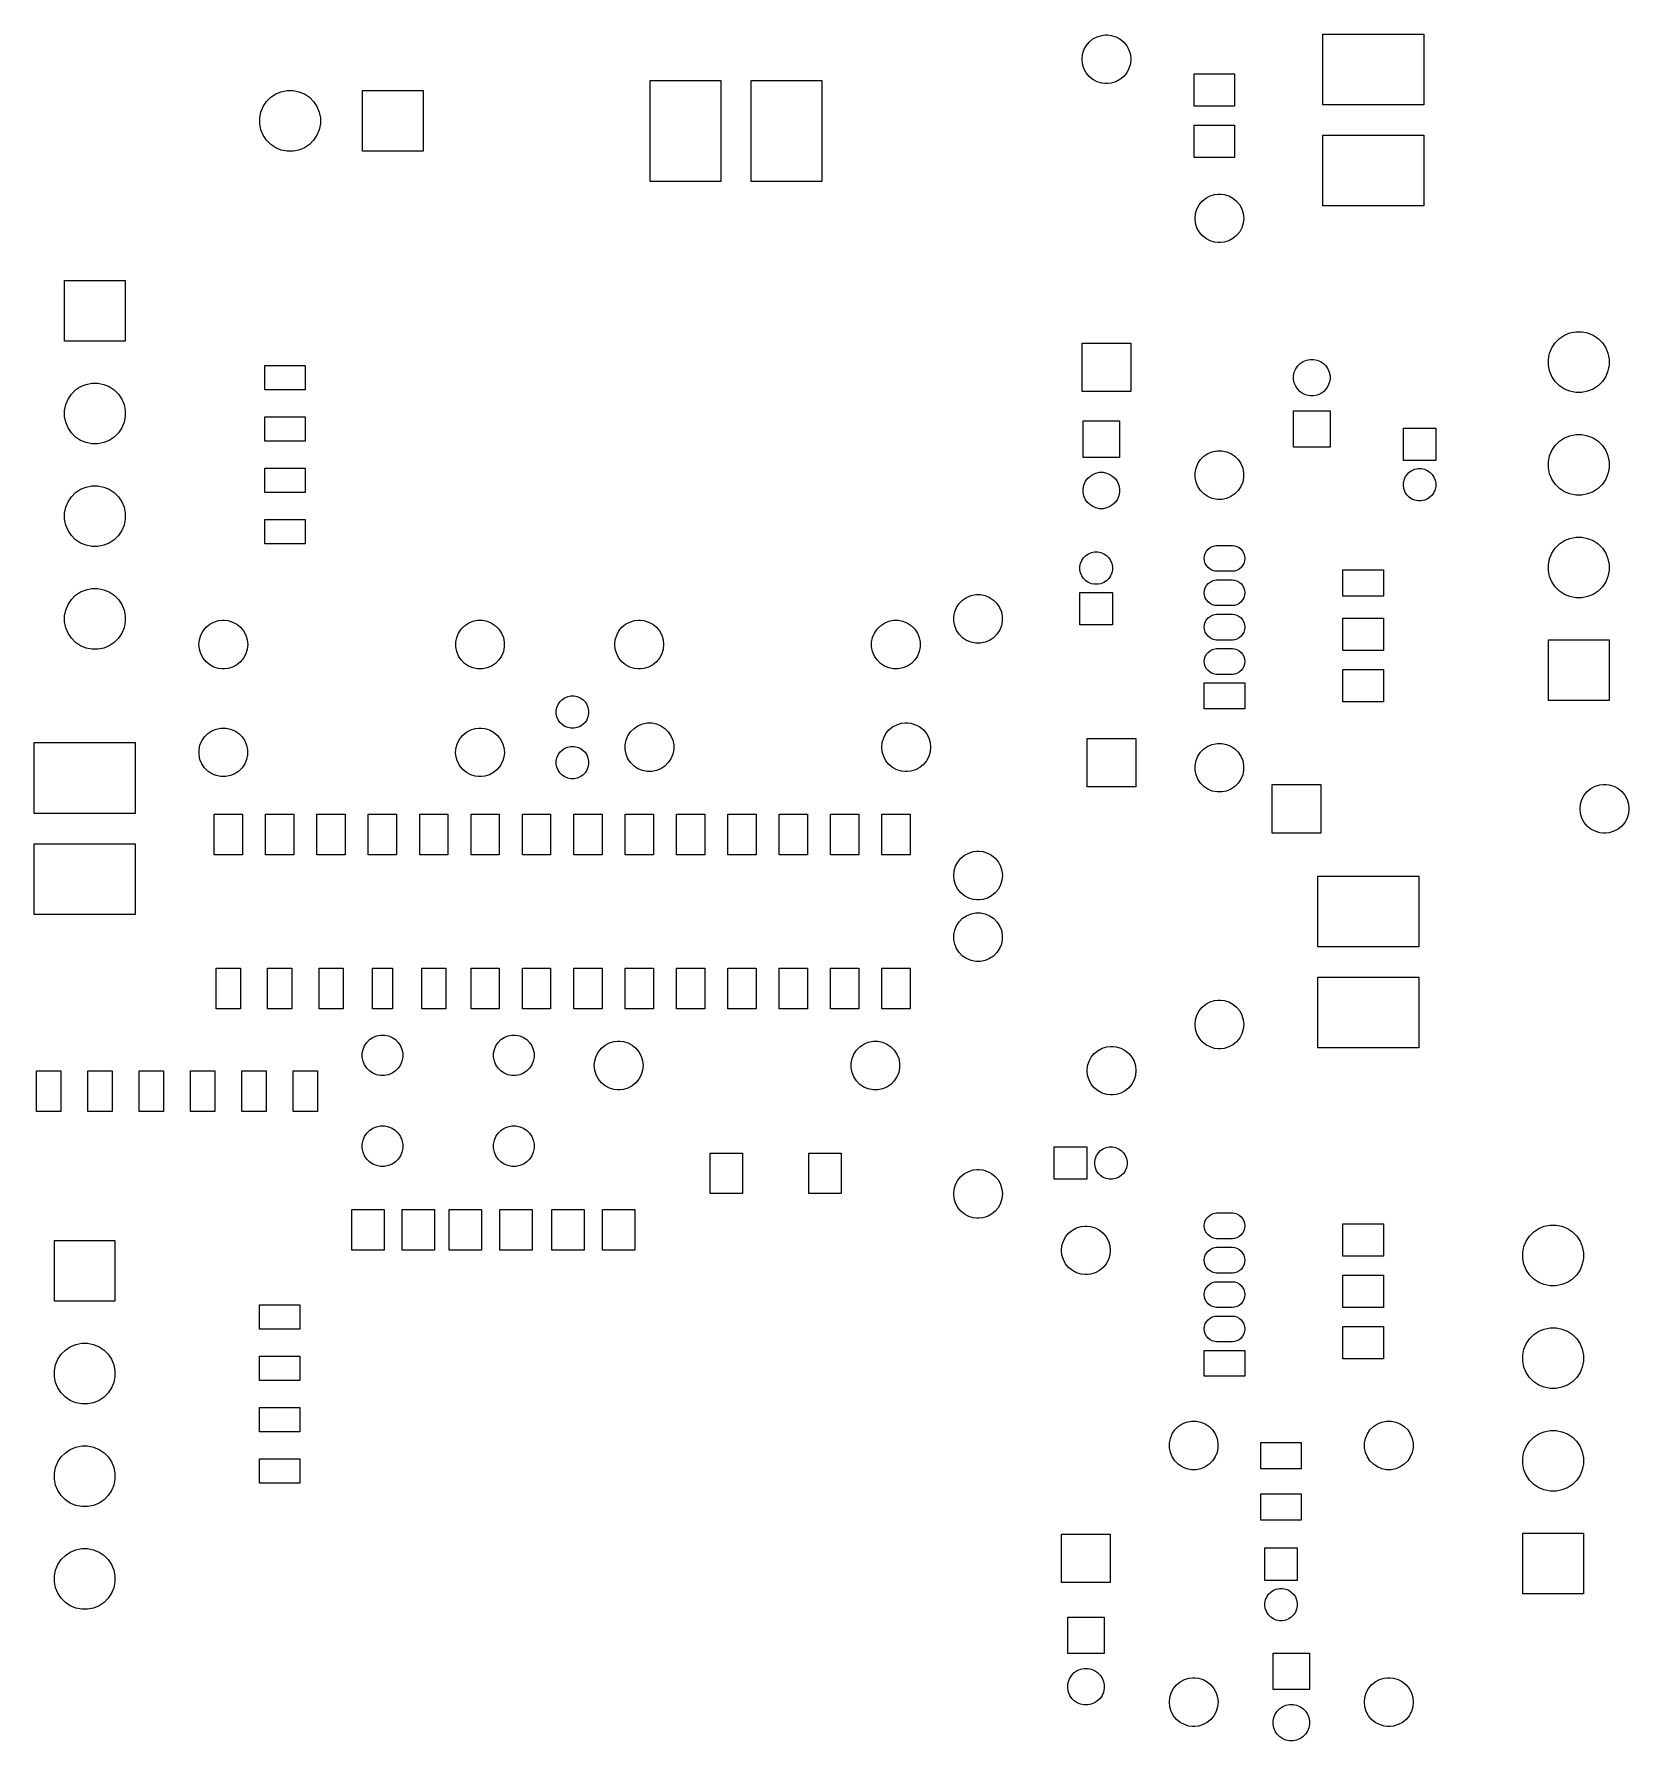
# Model space of a CAD drawing. Extents: x 90.2 to 169.1, y -134.2 to -49.8.
import ezdxf

# ---------------------------------------------------------------- set-up
doc = ezdxf.new("R2010")
doc.units = 0
doc.header["$MEASUREMENT"] = 0
doc.layers.add('BLACK', color=7, linetype='CONTINUOUS')

msp = doc.modelspace()

# ---------------------------------------------------------------- linework, layer by layer
at = {"layer": 'BLACK', "linetype": 'CONTINUOUS'}
for p, q in [((153.964, -53.312), (153.964, -49.812)), ((153.964, -49.812), (158.964, -49.812)), ((158.964, -49.812), (158.964, -53.312)), ((142.073, -50.8188), (142.142, -50.5926)), ((142.142, -50.5926), (142.253, -50.3841)), ((142.253, -50.3841), (142.403, -50.2014)), ((142.403, -50.2014), (142.586, -50.0514)), ((142.586, -50.0514), (142.795, -49.94)), ((142.795, -49.94), (143.021, -49.8714)), ((143.021, -49.8714), (143.197, -49.854)), ((143.197, -49.854), (143.315, -49.854)), ((143.315, -49.854), (143.491, -49.8714)), ((143.491, -49.8714), (143.717, -49.94)), ((143.717, -49.94), (143.926, -50.0514)), ((143.926, -50.0514), (144.109, -50.2014)), ((144.109, -50.2014), (144.259, -50.3841)), ((144.259, -50.3841), (144.37, -50.5926)), ((144.37, -50.5926), (144.439, -50.8188)), ((142.05, -51.054), (142.073, -50.8188)), ((142.073, -51.2892), (142.05, -51.054)), ((142.142, -51.5154), (142.073, -51.2892)), ((144.439, -51.2892), (144.37, -51.5154)), ((144.439, -50.8188), (144.462, -51.054)), ((144.462, -51.054), (144.439, -51.2892)), ((120.678, -57.11), (120.678, -52.11)), ((120.678, -52.11), (124.178, -52.11)), ((124.178, -52.11), (124.178, -57.11)), ((125.678, -57.11), (125.678, -52.11)), ((125.678, -52.11), (129.178, -52.11)), ((129.178, -52.11), (129.178, -57.11)), ((142.253, -51.7239), (142.142, -51.5154)), ((142.403, -51.9066), (142.253, -51.7239)), ((142.586, -52.0566), (142.403, -51.9066)), ((142.795, -52.168), (142.586, -52.0566)), ((143.021, -52.2366), (142.795, -52.168)), ((143.197, -52.254), (143.021, -52.2366)), ((143.315, -52.254), (143.197, -52.254)), ((143.491, -52.2366), (143.315, -52.254)), ((143.717, -52.168), (143.491, -52.2366)), ((143.926, -52.0566), (143.717, -52.168)), ((144.109, -51.9066), (143.926, -52.0566)), ((144.259, -51.7239), (144.109, -51.9066)), ((144.37, -51.5154), (144.259, -51.7239)), ((147.59, -53.378), (147.59, -51.778)), ((147.59, -51.778), (149.59, -51.778)), ((149.59, -51.778), (149.59, -53.378)), ((101.541, -53.3915), (101.705, -53.1458)), ((101.705, -53.1458), (101.914, -52.9369)), ((101.914, -52.9369), (102.159, -52.7727)), ((102.159, -52.7727), (102.432, -52.6596)), ((102.432, -52.6596), (102.722, -52.602)), ((102.722, -52.602), (103.018, -52.602)), ((103.018, -52.602), (103.308, -52.6596)), ((103.308, -52.6596), (103.581, -52.7727)), ((103.581, -52.7727), (103.826, -52.9369)), ((103.826, -52.9369), (104.035, -53.1458)), ((104.035, -53.1458), (104.199, -53.3915)), ((106.45, -55.602), (106.45, -52.602)), ((106.45, -52.602), (109.45, -52.602)), ((109.45, -52.602), (109.45, -55.602)), ((101.37, -53.9543), (101.428, -53.6645)), ((101.37, -54.2497), (101.37, -53.9543)), ((101.428, -53.6645), (101.541, -53.3915)), ((104.199, -53.3915), (104.312, -53.6645)), ((104.312, -53.6645), (104.37, -53.9543)), ((104.37, -53.9543), (104.37, -54.2497)), ((149.59, -53.378), (147.59, -53.378)), ((158.964, -53.312), (153.964, -53.312)), ((101.428, -54.5395), (101.37, -54.2497)), ((101.541, -54.8125), (101.428, -54.5395)), ((101.705, -55.0582), (101.541, -54.8125)), ((104.199, -54.8125), (104.035, -55.0582)), ((104.312, -54.5395), (104.199, -54.8125)), ((104.37, -54.2497), (104.312, -54.5395)), ((147.59, -55.918), (147.59, -54.318)), ((147.59, -54.318), (149.59, -54.318)), ((149.59, -54.318), (149.59, -55.918)), ((153.964, -58.312), (153.964, -54.812)), ((153.964, -54.812), (158.964, -54.812)), ((158.964, -54.812), (158.964, -58.312)), ((101.914, -55.2671), (101.705, -55.0582)), ((102.159, -55.4313), (101.914, -55.2671)), ((102.432, -55.5444), (102.159, -55.4313)), ((102.722, -55.602), (102.432, -55.5444)), ((103.018, -55.602), (102.722, -55.602)), ((103.308, -55.5444), (103.018, -55.602)), ((103.581, -55.4313), (103.308, -55.5444)), ((103.826, -55.2671), (103.581, -55.4313)), ((104.035, -55.0582), (103.826, -55.2671)), ((109.45, -55.602), (106.45, -55.602)), ((149.59, -55.918), (147.59, -55.918)), ((124.178, -57.11), (120.678, -57.11)), ((129.178, -57.11), (125.678, -57.11)), ((147.73, -58.4666), (147.841, -58.2581)), ((147.841, -58.2581), (147.991, -58.0754)), ((147.991, -58.0754), (148.174, -57.9254)), ((148.174, -57.9254), (148.383, -57.814)), ((148.383, -57.814), (148.609, -57.7454)), ((148.609, -57.7454), (148.785, -57.728)), ((148.785, -57.728), (148.903, -57.728)), ((148.903, -57.728), (149.079, -57.7454)), ((149.079, -57.7454), (149.305, -57.814)), ((149.305, -57.814), (149.514, -57.9254)), ((149.514, -57.9254), (149.697, -58.0754)), ((149.697, -58.0754), (149.847, -58.2581)), ((149.847, -58.2581), (149.958, -58.4666)), ((147.638, -58.928), (147.661, -58.6928)), ((147.661, -59.1632), (147.638, -58.928)), ((147.661, -58.6928), (147.73, -58.4666)), ((149.958, -58.4666), (150.027, -58.6928)), ((150.027, -58.6928), (150.05, -58.928)), ((150.05, -58.928), (150.027, -59.1632)), ((158.964, -58.312), (153.964, -58.312)), ((147.73, -59.3894), (147.661, -59.1632)), ((147.841, -59.5979), (147.73, -59.3894)), ((147.991, -59.7806), (147.841, -59.5979)), ((148.174, -59.9306), (147.991, -59.7806)), ((148.383, -60.042), (148.174, -59.9306)), ((149.514, -59.9306), (149.305, -60.042)), ((149.697, -59.7806), (149.514, -59.9306)), ((149.847, -59.5979), (149.697, -59.7806)), ((149.958, -59.3894), (149.847, -59.5979)), ((150.027, -59.1632), (149.958, -59.3894)), ((148.609, -60.1106), (148.383, -60.042)), ((148.785, -60.128), (148.609, -60.1106)), ((148.903, -60.128), (148.785, -60.128)), ((149.079, -60.1106), (148.903, -60.128)), ((149.305, -60.042), (149.079, -60.1106)), ((91.718, -65), (91.718, -62)), ((91.718, -62), (94.718, -62)), ((94.718, -62), (94.718, -65)), ((94.718, -65), (91.718, -65)), ((165.459, -65.0838), (165.668, -64.8749)), ((165.668, -64.8749), (165.913, -64.7107)), ((165.913, -64.7107), (166.186, -64.5976)), ((166.186, -64.5976), (166.476, -64.54)), ((166.476, -64.54), (166.772, -64.54)), ((166.772, -64.54), (167.062, -64.5976)), ((167.062, -64.5976), (167.335, -64.7107)), ((167.335, -64.7107), (167.58, -64.8749)), ((167.58, -64.8749), (167.789, -65.0838)), ((142.056, -67.494), (142.056, -65.094)), ((142.056, -65.094), (144.456, -65.094)), ((144.456, -65.094), (144.456, -67.494)), ((165.124, -65.8923), (165.182, -65.6025)), ((165.182, -65.6025), (165.295, -65.3295)), ((165.295, -65.3295), (165.459, -65.0838)), ((167.789, -65.0838), (167.953, -65.3295)), ((167.953, -65.3295), (168.066, -65.6025)), ((168.066, -65.6025), (168.124, -65.8923)), ((101.616, -67.402), (101.616, -66.202)), ((101.616, -66.202), (103.616, -66.202)), ((103.616, -66.202), (103.616, -67.402)), ((152.516, -66.7134), (152.551, -66.5395)), ((152.551, -66.5395), (152.618, -66.3757)), ((152.618, -66.3757), (152.717, -66.2283)), ((152.717, -66.2283), (152.842, -66.1029)), ((152.842, -66.1029), (152.99, -66.0044)), ((152.99, -66.0044), (153.153, -65.9366)), ((153.153, -65.9366), (153.327, -65.902)), ((153.327, -65.902), (153.505, -65.902)), ((153.505, -65.902), (153.679, -65.9366)), ((153.679, -65.9366), (153.842, -66.0044)), ((153.842, -66.0044), (153.99, -66.1029)), ((153.99, -66.1029), (154.115, -66.2283)), ((154.115, -66.2283), (154.214, -66.3757)), ((154.214, -66.3757), (154.281, -66.5395)), ((154.281, -66.5395), (154.316, -66.7134)), ((165.124, -66.1877), (165.124, -65.8923)), ((165.182, -66.4775), (165.124, -66.1877)), ((165.295, -66.7505), (165.182, -66.4775)), ((168.066, -66.4775), (167.953, -66.7505)), ((168.124, -66.1877), (168.066, -66.4775)), ((168.124, -65.8923), (168.124, -66.1877)), ((92.0529, -67.6238), (92.2618, -67.4149)), ((92.2618, -67.4149), (92.5075, -67.2507)), ((92.5075, -67.2507), (92.7805, -67.1376)), ((92.7805, -67.1376), (93.0703, -67.08)), ((93.0703, -67.08), (93.3657, -67.08)), ((93.3657, -67.08), (93.6555, -67.1376)), ((93.6555, -67.1376), (93.9285, -67.2507)), ((93.9285, -67.2507), (94.1742, -67.4149)), ((94.1742, -67.4149), (94.3831, -67.6238)), ((103.616, -67.402), (101.616, -67.402)), ((144.456, -67.494), (142.056, -67.494)), ((152.516, -66.8906), (152.516, -66.7134)), ((152.551, -67.0645), (152.516, -66.8906)), ((152.618, -67.2283), (152.551, -67.0645)), ((152.717, -67.3757), (152.618, -67.2283)), ((152.842, -67.5011), (152.717, -67.3757)), ((152.99, -67.5996), (152.842, -67.5011)), ((153.99, -67.5011), (153.842, -67.5996)), ((154.115, -67.3757), (153.99, -67.5011)), ((154.214, -67.2283), (154.115, -67.3757)), ((154.281, -67.0645), (154.214, -67.2283)), ((154.316, -66.8906), (154.281, -67.0645)), ((154.316, -66.7134), (154.316, -66.8906)), ((165.459, -66.9962), (165.295, -66.7505)), ((165.668, -67.2051), (165.459, -66.9962)), ((165.913, -67.3693), (165.668, -67.2051)), ((166.186, -67.4824), (165.913, -67.3693)), ((166.476, -67.54), (166.186, -67.4824)), ((166.772, -67.54), (166.476, -67.54)), ((167.062, -67.4824), (166.772, -67.54)), ((167.335, -67.3693), (167.062, -67.4824)), ((167.58, -67.2051), (167.335, -67.3693)), ((167.789, -66.9962), (167.58, -67.2051)), ((167.953, -66.7505), (167.789, -66.9962)), ((91.718, -68.4323), (91.7756, -68.1425)), ((91.7756, -68.1425), (91.8887, -67.8695)), ((91.8887, -67.8695), (92.0529, -67.6238)), ((94.3831, -67.6238), (94.5473, -67.8695)), ((94.5473, -67.8695), (94.6604, -68.1425)), ((94.6604, -68.1425), (94.718, -68.4323)), ((153.153, -67.6674), (152.99, -67.5996)), ((153.327, -67.702), (153.153, -67.6674)), ((153.505, -67.702), (153.327, -67.702)), ((153.679, -67.6674), (153.505, -67.702)), ((153.842, -67.5996), (153.679, -67.6674)), ((91.718, -68.7277), (91.718, -68.4323)), ((91.7756, -69.0175), (91.718, -68.7277)), ((91.8887, -69.2905), (91.7756, -69.0175)), ((94.6604, -69.0175), (94.5473, -69.2905)), ((94.718, -68.7277), (94.6604, -69.0175)), ((94.718, -68.4323), (94.718, -68.7277)), ((101.616, -69.942), (101.616, -68.742)), ((101.616, -68.742), (103.616, -68.742)), ((103.616, -68.742), (103.616, -69.942)), ((142.102, -70.75), (142.102, -68.95)), ((142.102, -68.95), (143.902, -68.95)), ((143.902, -68.95), (143.902, -70.75)), ((152.516, -70.242), (152.516, -68.442)), ((152.516, -68.442), (154.316, -68.442)), ((154.316, -68.442), (154.316, -70.242)), ((92.0529, -69.5362), (91.8887, -69.2905)), ((92.2618, -69.7451), (92.0529, -69.5362)), ((92.5075, -69.9093), (92.2618, -69.7451)), ((92.7805, -70.0224), (92.5075, -69.9093)), ((93.0703, -70.08), (92.7805, -70.0224)), ((93.3657, -70.08), (93.0703, -70.08)), ((93.6555, -70.0224), (93.3657, -70.08)), ((93.9285, -69.9093), (93.6555, -70.0224)), ((94.1742, -69.7451), (93.9285, -69.9093)), ((94.3831, -69.5362), (94.1742, -69.7451)), ((94.5473, -69.2905), (94.3831, -69.5362)), ((103.616, -69.942), (101.616, -69.942)), ((157.95, -70.904), (157.95, -69.304)), ((157.95, -69.304), (159.55, -69.304)), ((159.55, -69.304), (159.55, -70.904)), ((165.459, -70.1638), (165.668, -69.9549)), ((165.668, -69.9549), (165.913, -69.7907)), ((165.913, -69.7907), (166.186, -69.6776)), ((166.186, -69.6776), (166.476, -69.62)), ((166.476, -69.62), (166.772, -69.62)), ((166.772, -69.62), (167.062, -69.6776)), ((167.062, -69.6776), (167.335, -69.7907)), ((167.335, -69.7907), (167.58, -69.9549)), ((167.58, -69.9549), (167.789, -70.1638)), ((143.902, -70.75), (142.102, -70.75)), ((147.781, -71.0596), (147.912, -70.863)), ((147.912, -70.863), (148.079, -70.6959)), ((148.079, -70.6959), (148.276, -70.5646)), ((148.276, -70.5646), (148.494, -70.4741)), ((148.494, -70.4741), (148.726, -70.428)), ((148.726, -70.428), (148.962, -70.428)), ((148.962, -70.428), (149.194, -70.4741)), ((149.194, -70.4741), (149.412, -70.5646)), ((149.412, -70.5646), (149.609, -70.6959)), ((149.609, -70.6959), (149.776, -70.863)), ((149.776, -70.863), (149.907, -71.0596)), ((154.316, -70.242), (152.516, -70.242)), ((159.55, -70.904), (157.95, -70.904)), ((165.124, -70.9723), (165.182, -70.6825)), ((165.182, -70.6825), (165.295, -70.4095)), ((165.295, -70.4095), (165.459, -70.1638)), ((167.789, -70.1638), (167.953, -70.4095)), ((167.953, -70.4095), (168.066, -70.6825)), ((168.066, -70.6825), (168.124, -70.9723)), ((101.616, -72.482), (101.616, -71.282)), ((101.616, -71.282), (103.616, -71.282)), ((103.616, -71.282), (103.616, -72.482)), ((142.303, -71.8163), (142.428, -71.6909)), ((142.428, -71.6909), (142.576, -71.5924)), ((142.576, -71.5924), (142.739, -71.5246)), ((142.739, -71.5246), (142.913, -71.49)), ((142.913, -71.49), (143.091, -71.49)), ((143.091, -71.49), (143.265, -71.5246)), ((143.265, -71.5246), (143.428, -71.5924)), ((143.428, -71.5924), (143.576, -71.6909)), ((143.576, -71.6909), (143.701, -71.8163)), ((147.644, -71.5098), (147.69, -71.278)), ((147.644, -71.7462), (147.644, -71.5098)), ((147.69, -71.978), (147.644, -71.7462)), ((147.69, -71.278), (147.781, -71.0596)), ((149.907, -71.0596), (149.998, -71.278)), ((149.998, -71.278), (150.044, -71.5098)), ((150.044, -71.7462), (149.998, -71.978)), ((150.044, -71.5098), (150.044, -71.7462)), ((157.981, -71.8706), (158.041, -71.7251)), ((158.041, -71.7251), (158.129, -71.594)), ((158.129, -71.594), (158.24, -71.4826)), ((158.24, -71.4826), (158.371, -71.395)), ((158.371, -71.395), (158.517, -71.3347)), ((158.517, -71.3347), (158.671, -71.304)), ((158.671, -71.304), (158.829, -71.304)), ((158.829, -71.304), (158.983, -71.3347)), ((158.983, -71.3347), (159.129, -71.395)), ((159.129, -71.395), (159.26, -71.4826)), ((159.26, -71.4826), (159.371, -71.594)), ((159.371, -71.594), (159.459, -71.7251)), ((159.459, -71.7251), (159.519, -71.8706)), ((165.124, -71.2677), (165.124, -70.9723)), ((165.182, -71.5575), (165.124, -71.2677)), ((165.295, -71.8305), (165.182, -71.5575)), ((168.066, -71.5575), (167.953, -71.8305)), ((168.124, -71.2677), (168.066, -71.5575)), ((168.124, -70.9723), (168.124, -71.2677)), ((92.0529, -72.7038), (92.2618, -72.4949)), ((92.2618, -72.4949), (92.5075, -72.3307)), ((92.5075, -72.3307), (92.7805, -72.2176)), ((92.7805, -72.2176), (93.0703, -72.16)), ((93.0703, -72.16), (93.3657, -72.16)), ((93.3657, -72.16), (93.6555, -72.2176)), ((93.6555, -72.2176), (93.9285, -72.3307)), ((93.9285, -72.3307), (94.1742, -72.4949)), ((94.1742, -72.4949), (94.3831, -72.7038)), ((103.616, -72.482), (101.616, -72.482)), ((142.102, -72.3014), (142.137, -72.1275)), ((142.102, -72.4786), (142.102, -72.3014)), ((142.137, -72.6525), (142.102, -72.4786)), ((142.137, -72.1275), (142.204, -71.9637)), ((142.204, -71.9637), (142.303, -71.8163)), ((143.701, -71.8163), (143.8, -71.9637)), ((143.8, -71.9637), (143.867, -72.1275)), ((143.867, -72.1275), (143.902, -72.3014)), ((143.902, -72.4786), (143.867, -72.6525)), ((143.902, -72.3014), (143.902, -72.4786)), ((147.781, -72.1964), (147.69, -71.978)), ((147.912, -72.393), (147.781, -72.1964)), ((148.079, -72.5601), (147.912, -72.393)), ((148.276, -72.6914), (148.079, -72.5601)), ((149.609, -72.5601), (149.412, -72.6914)), ((149.776, -72.393), (149.609, -72.5601)), ((149.907, -72.1964), (149.776, -72.393)), ((149.998, -71.978), (149.907, -72.1964)), ((157.95, -72.0252), (157.981, -71.8706)), ((157.95, -72.1828), (157.95, -72.0252)), ((157.981, -72.3374), (157.95, -72.1828)), ((158.041, -72.4829), (157.981, -72.3374)), ((158.129, -72.614), (158.041, -72.4829)), ((158.24, -72.7254), (158.129, -72.614)), ((159.371, -72.614), (159.26, -72.7254)), ((159.459, -72.4829), (159.371, -72.614)), ((159.519, -72.3374), (159.459, -72.4829)), ((159.519, -71.8706), (159.55, -72.0252)), ((159.55, -72.1828), (159.519, -72.3374)), ((159.55, -72.0252), (159.55, -72.1828)), ((165.459, -72.0762), (165.295, -71.8305)), ((165.668, -72.2851), (165.459, -72.0762)), ((165.913, -72.4493), (165.668, -72.2851)), ((166.186, -72.5624), (165.913, -72.4493)), ((166.476, -72.62), (166.186, -72.5624)), ((167.062, -72.5624), (166.772, -72.62)), ((167.335, -72.4493), (167.062, -72.5624)), ((167.58, -72.2851), (167.335, -72.4493)), ((167.789, -72.0762), (167.58, -72.2851)), ((167.953, -71.8305), (167.789, -72.0762)), ((91.718, -73.5123), (91.7756, -73.2225)), ((91.7756, -73.2225), (91.8887, -72.9495)), ((91.8887, -72.9495), (92.0529, -72.7038)), ((94.3831, -72.7038), (94.5473, -72.9495)), ((94.5473, -72.9495), (94.6604, -73.2225)), ((94.6604, -73.2225), (94.718, -73.5123)), ((142.204, -72.8163), (142.137, -72.6525)), ((142.303, -72.9637), (142.204, -72.8163)), ((142.428, -73.0891), (142.303, -72.9637)), ((142.576, -73.1876), (142.428, -73.0891)), ((142.739, -73.2554), (142.576, -73.1876)), ((142.913, -73.29), (142.739, -73.2554)), ((143.091, -73.29), (142.913, -73.29)), ((143.265, -73.2554), (143.091, -73.29)), ((143.428, -73.1876), (143.265, -73.2554)), ((143.576, -73.0891), (143.428, -73.1876)), ((143.701, -72.9637), (143.576, -73.0891)), ((143.8, -72.8163), (143.701, -72.9637)), ((143.867, -72.6525), (143.8, -72.8163)), ((148.494, -72.7819), (148.276, -72.6914)), ((148.726, -72.828), (148.494, -72.7819)), ((148.962, -72.828), (148.726, -72.828)), ((149.194, -72.7819), (148.962, -72.828)), ((149.412, -72.6914), (149.194, -72.7819)), ((158.371, -72.813), (158.24, -72.7254)), ((158.517, -72.8733), (158.371, -72.813)), ((158.671, -72.904), (158.517, -72.8733)), ((158.829, -72.904), (158.671, -72.904)), ((158.983, -72.8733), (158.829, -72.904)), ((159.129, -72.813), (158.983, -72.8733)), ((159.26, -72.7254), (159.129, -72.813)), ((166.772, -72.62), (166.476, -72.62)), ((91.718, -73.8077), (91.718, -73.5123)), ((91.7756, -74.0975), (91.718, -73.8077)), ((91.8887, -74.3705), (91.7756, -74.0975)), ((94.6604, -74.0975), (94.5473, -74.3705)), ((94.718, -73.8077), (94.6604, -74.0975)), ((94.718, -73.5123), (94.718, -73.8077)), ((101.616, -75.022), (101.616, -73.822)), ((101.616, -73.822), (103.616, -73.822)), ((103.616, -73.822), (103.616, -75.022)), ((92.0529, -74.6162), (91.8887, -74.3705)), ((92.2618, -74.8251), (92.0529, -74.6162)), ((92.5075, -74.9893), (92.2618, -74.8251)), ((92.7805, -75.1024), (92.5075, -74.9893)), ((93.0703, -75.16), (92.7805, -75.1024)), ((93.6555, -75.1024), (93.3657, -75.16)), ((93.9285, -74.9893), (93.6555, -75.1024)), ((94.1742, -74.8251), (93.9285, -74.9893)), ((94.3831, -74.6162), (94.1742, -74.8251)), ((94.5473, -74.3705), (94.3831, -74.6162)), ((103.616, -75.022), (101.616, -75.022)), ((148.49, -75.1582), (148.611, -75.1217)), ((148.611, -75.1217), (148.704, -75.1125)), ((148.704, -75.1125), (149.492, -75.1125)), ((149.492, -75.1125), (149.585, -75.1217)), ((149.585, -75.1217), (149.706, -75.1582)), ((165.459, -75.2438), (165.668, -75.0349)), ((165.668, -75.0349), (165.913, -74.8707)), ((165.913, -74.8707), (166.186, -74.7576)), ((166.186, -74.7576), (166.476, -74.7)), ((166.476, -74.7), (166.772, -74.7)), ((166.772, -74.7), (167.062, -74.7576)), ((167.062, -74.7576), (167.335, -74.8707)), ((167.335, -74.8707), (167.58, -75.0349)), ((167.58, -75.0349), (167.789, -75.2438)), ((93.3657, -75.16), (93.0703, -75.16)), ((141.979, -75.9986), (142.039, -75.8531)), ((142.039, -75.8531), (142.127, -75.722)), ((142.127, -75.722), (142.238, -75.6106)), ((142.238, -75.6106), (142.369, -75.523)), ((142.369, -75.523), (142.515, -75.4627)), ((142.515, -75.4627), (142.669, -75.432)), ((142.669, -75.432), (142.827, -75.432)), ((142.827, -75.432), (142.981, -75.4627)), ((142.981, -75.4627), (143.127, -75.523)), ((143.127, -75.523), (143.258, -75.6106)), ((143.258, -75.6106), (143.369, -75.722)), ((143.369, -75.722), (143.457, -75.8531)), ((143.457, -75.8531), (143.517, -75.9986)), ((148.095, -75.75), (148.107, -75.625)), ((148.107, -75.875), (148.095, -75.75)), ((148.107, -75.625), (148.144, -75.5049)), ((148.144, -75.9951), (148.107, -75.875)), ((148.144, -75.5049), (148.203, -75.3941)), ((148.203, -75.3941), (148.283, -75.297)), ((148.283, -75.297), (148.38, -75.2174)), ((148.38, -75.2174), (148.49, -75.1582)), ((149.706, -75.1582), (149.816, -75.2174)), ((149.816, -75.2174), (149.913, -75.297)), ((149.913, -75.297), (149.993, -75.3941)), ((149.993, -75.3941), (150.052, -75.5049)), ((150.052, -75.5049), (150.089, -75.625)), ((150.089, -75.875), (150.052, -75.9951)), ((150.089, -75.625), (150.101, -75.75)), ((150.101, -75.75), (150.089, -75.875)), ((165.124, -76.0523), (165.182, -75.7625)), ((165.182, -75.7625), (165.295, -75.4895)), ((165.295, -75.4895), (165.459, -75.2438)), ((167.789, -75.2438), (167.953, -75.4895)), ((167.953, -75.4895), (168.066, -75.7625)), ((168.066, -75.7625), (168.124, -76.0523)), ((141.948, -76.1532), (141.979, -75.9986)), ((141.948, -76.3108), (141.948, -76.1532)), ((141.979, -76.4654), (141.948, -76.3108)), ((142.039, -76.6109), (141.979, -76.4654)), ((142.127, -76.742), (142.039, -76.6109)), ((142.238, -76.8534), (142.127, -76.742)), ((143.369, -76.742), (143.258, -76.8534)), ((143.457, -76.6109), (143.369, -76.742)), ((143.517, -76.4654), (143.457, -76.6109)), ((143.517, -75.9986), (143.548, -76.1532)), ((143.548, -76.3108), (143.517, -76.4654)), ((143.548, -76.1532), (143.548, -76.3108)), ((148.203, -76.1059), (148.144, -75.9951)), ((148.283, -76.203), (148.203, -76.1059)), ((148.38, -76.2826), (148.283, -76.203)), ((148.49, -76.3418), (148.38, -76.2826)), ((148.611, -76.3783), (148.49, -76.3418)), ((148.49, -76.8582), (148.611, -76.8217)), ((148.704, -76.3875), (148.611, -76.3783)), ((148.611, -76.8217), (148.704, -76.8125)), ((149.492, -76.3875), (148.704, -76.3875)), ((148.704, -76.8125), (149.492, -76.8125)), ((149.585, -76.3783), (149.492, -76.3875)), ((149.492, -76.8125), (149.585, -76.8217)), ((149.706, -76.3418), (149.585, -76.3783)), ((149.585, -76.8217), (149.706, -76.8582)), ((149.816, -76.2826), (149.706, -76.3418)), ((149.913, -76.203), (149.816, -76.2826)), ((149.993, -76.1059), (149.913, -76.203)), ((150.052, -75.9951), (149.993, -76.1059)), ((154.956, -77.612), (154.956, -76.312)), ((154.956, -76.312), (156.956, -76.312)), ((156.956, -76.312), (156.956, -77.612)), ((165.124, -76.3477), (165.124, -76.0523)), ((165.182, -76.6375), (165.124, -76.3477)), ((165.295, -76.9105), (165.182, -76.6375)), ((168.066, -76.6375), (167.953, -76.9105)), ((168.124, -76.3477), (168.066, -76.6375)), ((168.124, -76.0523), (168.124, -76.3477)), ((92.0529, -77.7838), (92.2618, -77.5749)), ((92.2618, -77.5749), (92.5075, -77.4107)), ((92.5075, -77.4107), (92.7805, -77.2976)), ((92.7805, -77.2976), (93.0703, -77.24)), ((93.0703, -77.24), (93.3657, -77.24)), ((93.3657, -77.24), (93.6555, -77.2976)), ((93.6555, -77.2976), (93.9285, -77.4107)), ((93.9285, -77.4107), (94.1742, -77.5749)), ((94.1742, -77.5749), (94.3831, -77.7838)), ((136.141, -77.8079), (136.338, -77.6766)), ((136.338, -77.6766), (136.556, -77.5861)), ((136.556, -77.5861), (136.788, -77.54)), ((136.788, -77.54), (137.024, -77.54)), ((137.024, -77.54), (137.256, -77.5861)), ((137.256, -77.5861), (137.474, -77.6766)), ((137.474, -77.6766), (137.671, -77.8079)), ((141.948, -79.032), (141.948, -77.432)), ((141.948, -77.432), (143.548, -77.432)), ((142.369, -76.941), (142.238, -76.8534)), ((142.515, -77.0013), (142.369, -76.941)), ((142.669, -77.032), (142.515, -77.0013)), ((142.827, -77.032), (142.669, -77.032)), ((142.981, -77.0013), (142.827, -77.032)), ((143.127, -76.941), (142.981, -77.0013)), ((143.258, -76.8534), (143.127, -76.941)), ((143.548, -77.432), (143.548, -79.032)), ((148.095, -77.45), (148.107, -77.325)), ((148.107, -77.575), (148.095, -77.45)), ((148.107, -77.325), (148.144, -77.2049)), ((148.144, -77.6951), (148.107, -77.575)), ((148.144, -77.2049), (148.203, -77.0941)), ((148.203, -77.0941), (148.283, -76.997)), ((148.283, -76.997), (148.38, -76.9174)), ((148.38, -76.9174), (148.49, -76.8582)), ((149.706, -76.8582), (149.816, -76.9174)), ((149.816, -76.9174), (149.913, -76.997)), ((149.913, -76.997), (149.993, -77.0941)), ((149.993, -77.0941), (150.052, -77.2049)), ((150.052, -77.2049), (150.089, -77.325)), ((150.089, -77.575), (150.052, -77.6951)), ((150.089, -77.325), (150.101, -77.45)), ((150.101, -77.45), (150.089, -77.575)), ((156.956, -77.612), (154.956, -77.612)), ((165.459, -77.1562), (165.295, -76.9105)), ((165.668, -77.3651), (165.459, -77.1562)), ((165.913, -77.5293), (165.668, -77.3651)), ((166.186, -77.6424), (165.913, -77.5293)), ((166.476, -77.7), (166.186, -77.6424)), ((167.062, -77.6424), (166.772, -77.7)), ((167.335, -77.5293), (167.062, -77.6424)), ((167.58, -77.3651), (167.335, -77.5293)), ((167.789, -77.1562), (167.58, -77.3651)), ((167.953, -76.9105), (167.789, -77.1562)), ((91.718, -78.5923), (91.7756, -78.3025)), ((91.7756, -78.3025), (91.8887, -78.0295)), ((91.8887, -78.0295), (92.0529, -77.7838)), ((94.3831, -77.7838), (94.5473, -78.0295)), ((94.5473, -78.0295), (94.6604, -78.3025)), ((94.6604, -78.3025), (94.718, -78.5923)), ((135.706, -78.6218), (135.752, -78.39)), ((135.752, -78.39), (135.843, -78.1716)), ((135.843, -78.1716), (135.974, -77.975)), ((135.974, -77.975), (136.141, -77.8079)), ((137.671, -77.8079), (137.838, -77.975)), ((137.838, -77.975), (137.969, -78.1716)), ((137.969, -78.1716), (138.06, -78.39)), ((138.06, -78.39), (138.106, -78.6218)), ((148.203, -77.8059), (148.144, -77.6951)), ((148.283, -77.903), (148.203, -77.8059)), ((148.38, -77.9826), (148.283, -77.903)), ((148.49, -78.0418), (148.38, -77.9826)), ((148.611, -78.0783), (148.49, -78.0418)), ((148.49, -78.5582), (148.611, -78.5217)), ((148.704, -78.0875), (148.611, -78.0783)), ((148.611, -78.5217), (148.704, -78.5125)), ((149.492, -78.0875), (148.704, -78.0875)), ((148.704, -78.5125), (149.492, -78.5125)), ((149.585, -78.0783), (149.492, -78.0875)), ((149.492, -78.5125), (149.585, -78.5217)), ((149.706, -78.0418), (149.585, -78.0783)), ((149.585, -78.5217), (149.706, -78.5582)), ((149.816, -77.9826), (149.706, -78.0418)), ((149.913, -77.903), (149.816, -77.9826)), ((149.993, -77.8059), (149.913, -77.903)), ((150.052, -77.6951), (149.993, -77.8059)), ((166.772, -77.7), (166.476, -77.7)), ((91.718, -78.8877), (91.718, -78.5923)), ((91.7756, -79.1775), (91.718, -78.8877)), ((91.8887, -79.4505), (91.7756, -79.1775)), ((94.6604, -79.1775), (94.5473, -79.4505)), ((94.718, -78.8877), (94.6604, -79.1775)), ((94.718, -78.5923), (94.718, -78.8877)), ((98.454, -79.5486), (98.5654, -79.3401)), ((98.5654, -79.3401), (98.7154, -79.1574)), ((98.7154, -79.1574), (98.8981, -79.0074)), ((98.8981, -79.0074), (99.1066, -78.896)), ((99.1066, -78.896), (99.3328, -78.8274)), ((99.3328, -78.8274), (99.5091, -78.81)), ((99.5091, -78.81), (99.6269, -78.81)), ((99.6269, -78.81), (99.8032, -78.8274)), ((99.8032, -78.8274), (100.029, -78.896)), ((100.029, -78.896), (100.238, -79.0074)), ((100.238, -79.0074), (100.421, -79.1574)), ((100.421, -79.1574), (100.571, -79.3401)), ((100.571, -79.3401), (100.682, -79.5486)), ((111.205, -79.4416), (111.336, -79.245)), ((111.336, -79.245), (111.503, -79.0779)), ((111.503, -79.0779), (111.7, -78.9466)), ((111.7, -78.9466), (111.918, -78.8561)), ((111.918, -78.8561), (112.15, -78.81)), ((112.15, -78.81), (112.386, -78.81)), ((112.386, -78.81), (112.618, -78.8561)), ((112.618, -78.8561), (112.836, -78.9466)), ((112.836, -78.9466), (113.033, -79.0779)), ((113.033, -79.0779), (113.2, -79.245)), ((113.2, -79.245), (113.331, -79.4416)), ((119.028, -79.5486), (119.139, -79.3401)), ((119.139, -79.3401), (119.289, -79.1574)), ((119.289, -79.1574), (119.472, -79.0074)), ((119.472, -79.0074), (119.681, -78.896)), ((119.681, -78.896), (119.907, -78.8274)), ((119.907, -78.8274), (120.083, -78.81)), ((120.083, -78.81), (120.201, -78.81)), ((120.201, -78.81), (120.377, -78.8274)), ((120.377, -78.8274), (120.603, -78.896)), ((120.603, -78.896), (120.812, -79.0074)), ((120.812, -79.0074), (120.995, -79.1574)), ((120.995, -79.1574), (121.145, -79.3401)), ((121.145, -79.3401), (121.256, -79.5486)), ((131.779, -79.4416), (131.91, -79.245)), ((131.91, -79.245), (132.077, -79.0779)), ((132.077, -79.0779), (132.274, -78.9466)), ((132.274, -78.9466), (132.492, -78.8561)), ((132.492, -78.8561), (132.724, -78.81)), ((132.724, -78.81), (132.96, -78.81)), ((132.96, -78.81), (133.192, -78.8561)), ((133.192, -78.8561), (133.41, -78.9466)), ((133.41, -78.9466), (133.607, -79.0779)), ((133.607, -79.0779), (133.774, -79.245)), ((133.774, -79.245), (133.905, -79.4416)), ((135.706, -78.8582), (135.706, -78.6218)), ((135.752, -79.09), (135.706, -78.8582)), ((135.843, -79.3084), (135.752, -79.09)), ((135.974, -79.505), (135.843, -79.3084)), ((137.969, -79.3084), (137.838, -79.505)), ((138.06, -79.09), (137.969, -79.3084)), ((138.106, -78.8582), (138.06, -79.09)), ((138.106, -78.6218), (138.106, -78.8582)), ((143.548, -79.032), (141.948, -79.032)), ((148.095, -79.15), (148.107, -79.025)), ((148.107, -79.275), (148.095, -79.15)), ((148.107, -79.025), (148.144, -78.9049)), ((148.144, -79.3951), (148.107, -79.275)), ((148.144, -78.9049), (148.203, -78.7941)), ((148.203, -78.7941), (148.283, -78.697)), ((148.283, -78.697), (148.38, -78.6174)), ((148.38, -78.6174), (148.49, -78.5582)), ((149.706, -78.5582), (149.816, -78.6174)), ((149.816, -78.6174), (149.913, -78.697)), ((149.913, -78.697), (149.993, -78.7941)), ((149.993, -78.7941), (150.052, -78.9049)), ((150.052, -78.9049), (150.089, -79.025)), ((150.089, -79.275), (150.052, -79.3951)), ((150.089, -79.025), (150.101, -79.15)), ((150.101, -79.15), (150.089, -79.275)), ((154.956, -80.302), (154.956, -78.702)), ((154.956, -78.702), (156.956, -78.702)), ((156.956, -78.702), (156.956, -80.302)), ((92.0529, -79.6962), (91.8887, -79.4505)), ((92.2618, -79.9051), (92.0529, -79.6962)), ((92.5075, -80.0693), (92.2618, -79.9051)), ((92.7805, -80.1824), (92.5075, -80.0693)), ((93.0703, -80.24), (92.7805, -80.1824)), ((93.6555, -80.1824), (93.3657, -80.24)), ((93.9285, -80.0693), (93.6555, -80.1824)), ((94.1742, -79.9051), (93.9285, -80.0693)), ((94.3831, -79.6962), (94.1742, -79.9051)), ((94.5473, -79.4505), (94.3831, -79.6962)), ((98.3622, -80.01), (98.3854, -79.7748)), ((98.3854, -80.2452), (98.3622, -80.01)), ((98.3854, -79.7748), (98.454, -79.5486)), ((100.682, -79.5486), (100.751, -79.7748)), ((100.751, -79.7748), (100.774, -80.01)), ((100.774, -80.01), (100.751, -80.2452)), ((111.068, -79.8918), (111.114, -79.66)), ((111.068, -80.1282), (111.068, -79.8918)), ((111.114, -80.36), (111.068, -80.1282)), ((111.114, -79.66), (111.205, -79.4416)), ((113.331, -79.4416), (113.422, -79.66)), ((113.422, -79.66), (113.468, -79.8918)), ((113.468, -80.1282), (113.422, -80.36)), ((113.468, -79.8918), (113.468, -80.1282)), ((118.936, -80.01), (118.959, -79.7748)), ((118.959, -80.2452), (118.936, -80.01)), ((118.959, -79.7748), (119.028, -79.5486)), ((121.256, -79.5486), (121.325, -79.7748)), ((121.325, -79.7748), (121.348, -80.01)), ((121.348, -80.01), (121.325, -80.2452)), ((131.642, -79.8918), (131.688, -79.66)), ((131.642, -80.1282), (131.642, -79.8918)), ((131.688, -80.36), (131.642, -80.1282)), ((131.688, -79.66), (131.779, -79.4416)), ((133.905, -79.4416), (133.996, -79.66)), ((133.996, -79.66), (134.042, -79.8918)), ((134.042, -80.1282), (133.996, -80.36)), ((134.042, -79.8918), (134.042, -80.1282)), ((136.141, -79.6721), (135.974, -79.505)), ((136.338, -79.8034), (136.141, -79.6721)), ((136.556, -79.8939), (136.338, -79.8034)), ((136.788, -79.94), (136.556, -79.8939)), ((137.024, -79.94), (136.788, -79.94)), ((137.256, -79.8939), (137.024, -79.94)), ((137.474, -79.8034), (137.256, -79.8939)), ((137.671, -79.6721), (137.474, -79.8034)), ((137.838, -79.505), (137.671, -79.6721)), ((148.203, -79.5059), (148.144, -79.3951)), ((148.283, -79.603), (148.203, -79.5059)), ((148.38, -79.6826), (148.283, -79.603)), ((148.49, -79.7418), (148.38, -79.6826)), ((148.611, -79.7783), (148.49, -79.7418)), ((148.704, -79.7875), (148.611, -79.7783)), ((148.611, -80.2217), (148.704, -80.2125)), ((149.492, -79.7875), (148.704, -79.7875)), ((148.704, -80.2125), (149.492, -80.2125)), ((149.585, -79.7783), (149.492, -79.7875)), ((149.492, -80.2125), (149.585, -80.2217)), ((149.706, -79.7418), (149.585, -79.7783)), ((149.816, -79.6826), (149.706, -79.7418)), ((149.913, -79.603), (149.816, -79.6826)), ((149.993, -79.5059), (149.913, -79.603)), ((150.052, -79.3951), (149.993, -79.5059)), ((165.124, -82.78), (165.124, -79.78)), ((165.124, -79.78), (168.124, -79.78)), ((168.124, -79.78), (168.124, -82.78)), ((93.3657, -80.24), (93.0703, -80.24)), ((98.454, -80.4714), (98.3854, -80.2452)), ((98.5654, -80.6799), (98.454, -80.4714)), ((98.7154, -80.8626), (98.5654, -80.6799)), ((98.8981, -81.0126), (98.7154, -80.8626)), ((99.1066, -81.124), (98.8981, -81.0126)), ((100.238, -81.0126), (100.029, -81.124)), ((100.421, -80.8626), (100.238, -81.0126)), ((100.571, -80.6799), (100.421, -80.8626)), ((100.682, -80.4714), (100.571, -80.6799)), ((100.751, -80.2452), (100.682, -80.4714)), ((111.205, -80.5784), (111.114, -80.36)), ((111.336, -80.775), (111.205, -80.5784)), ((111.503, -80.9421), (111.336, -80.775)), ((111.7, -81.0734), (111.503, -80.9421)), ((113.033, -80.9421), (112.836, -81.0734)), ((113.2, -80.775), (113.033, -80.9421)), ((113.331, -80.5784), (113.2, -80.775)), ((113.422, -80.36), (113.331, -80.5784)), ((119.028, -80.4714), (118.959, -80.2452)), ((119.139, -80.6799), (119.028, -80.4714)), ((119.289, -80.8626), (119.139, -80.6799)), ((119.472, -81.0126), (119.289, -80.8626)), ((119.681, -81.124), (119.472, -81.0126)), ((120.812, -81.0126), (120.603, -81.124)), ((120.995, -80.8626), (120.812, -81.0126)), ((121.145, -80.6799), (120.995, -80.8626)), ((121.256, -80.4714), (121.145, -80.6799)), ((121.325, -80.2452), (121.256, -80.4714)), ((131.779, -80.5784), (131.688, -80.36)), ((131.91, -80.775), (131.779, -80.5784)), ((132.077, -80.9421), (131.91, -80.775)), ((132.274, -81.0734), (132.077, -80.9421)), ((133.607, -80.9421), (133.41, -81.0734)), ((133.774, -80.775), (133.607, -80.9421)), ((133.905, -80.5784), (133.774, -80.775)), ((133.996, -80.36), (133.905, -80.5784)), ((148.095, -80.85), (148.107, -80.725)), ((148.107, -80.975), (148.095, -80.85)), ((148.107, -80.725), (148.144, -80.6049)), ((148.144, -81.0951), (148.107, -80.975)), ((148.144, -80.6049), (148.203, -80.4941)), ((148.203, -80.4941), (148.283, -80.397)), ((148.283, -80.397), (148.38, -80.3174)), ((148.38, -80.3174), (148.49, -80.2582)), ((148.49, -80.2582), (148.611, -80.2217)), ((149.585, -80.2217), (149.706, -80.2582)), ((149.706, -80.2582), (149.816, -80.3174)), ((149.816, -80.3174), (149.913, -80.397)), ((149.913, -80.397), (149.993, -80.4941)), ((149.993, -80.4941), (150.052, -80.6049)), ((150.052, -80.6049), (150.089, -80.725)), ((150.089, -80.975), (150.052, -81.0951)), ((150.089, -80.725), (150.101, -80.85)), ((150.101, -80.85), (150.089, -80.975)), ((156.956, -80.302), (154.956, -80.302)), ((99.3328, -81.1926), (99.1066, -81.124)), ((99.5091, -81.21), (99.3328, -81.1926)), ((99.6269, -81.21), (99.5091, -81.21)), ((99.8032, -81.1926), (99.6269, -81.21)), ((100.029, -81.124), (99.8032, -81.1926)), ((111.918, -81.1639), (111.7, -81.0734)), ((112.15, -81.21), (111.918, -81.1639)), ((112.386, -81.21), (112.15, -81.21)), ((112.618, -81.1639), (112.386, -81.21)), ((112.836, -81.0734), (112.618, -81.1639)), ((119.907, -81.1926), (119.681, -81.124)), ((120.083, -81.21), (119.907, -81.1926)), ((120.201, -81.21), (120.083, -81.21)), ((120.377, -81.1926), (120.201, -81.21)), ((120.603, -81.124), (120.377, -81.1926)), ((132.492, -81.1639), (132.274, -81.0734)), ((132.724, -81.21), (132.492, -81.1639)), ((132.96, -81.21), (132.724, -81.21)), ((133.192, -81.1639), (132.96, -81.21)), ((133.41, -81.0734), (133.192, -81.1639)), ((148.203, -81.2059), (148.144, -81.0951)), ((148.283, -81.303), (148.203, -81.2059)), ((148.38, -81.3826), (148.283, -81.303)), ((148.49, -81.4418), (148.38, -81.3826)), ((148.611, -81.4783), (148.49, -81.4418)), ((148.704, -81.4875), (148.611, -81.4783)), ((149.492, -81.4875), (148.704, -81.4875)), ((149.585, -81.4783), (149.492, -81.4875)), ((149.706, -81.4418), (149.585, -81.4783)), ((149.816, -81.3826), (149.706, -81.4418)), ((149.913, -81.303), (149.816, -81.3826)), ((149.993, -81.2059), (149.913, -81.303)), ((150.052, -81.0951), (149.993, -81.2059)), ((154.956, -82.842), (154.956, -81.242)), ((154.956, -81.242), (156.956, -81.242)), ((156.956, -81.242), (156.956, -82.842)), ((116.219, -82.842), (116.33, -82.7306)), ((116.33, -82.7306), (116.461, -82.643)), ((116.461, -82.643), (116.607, -82.5827)), ((116.607, -82.5827), (116.761, -82.552)), ((116.761, -82.552), (116.919, -82.552)), ((116.919, -82.552), (117.073, -82.5827)), ((117.073, -82.5827), (117.219, -82.643)), ((117.219, -82.643), (117.35, -82.7306)), ((117.35, -82.7306), (117.461, -82.842)), ((148.098, -83.1875), (148.098, -81.9125)), ((148.098, -81.9125), (150.098, -81.9125)), ((150.098, -81.9125), (150.098, -83.1875)), ((116.04, -83.2732), (116.071, -83.1186)), ((116.04, -83.4308), (116.04, -83.2732)), ((116.071, -83.5854), (116.04, -83.4308)), ((116.071, -83.1186), (116.131, -82.9731)), ((116.131, -83.7309), (116.071, -83.5854)), ((116.131, -82.9731), (116.219, -82.842)), ((117.461, -82.842), (117.549, -82.9731)), ((117.549, -82.9731), (117.609, -83.1186)), ((117.609, -83.5854), (117.549, -83.7309)), ((117.609, -83.1186), (117.64, -83.2732)), ((117.64, -83.4308), (117.609, -83.5854)), ((117.64, -83.2732), (117.64, -83.4308)), ((150.098, -83.1875), (148.098, -83.1875)), ((156.956, -82.842), (154.956, -82.842)), ((168.124, -82.78), (165.124, -82.78)), ((98.6359, -84.579), (98.803, -84.4119)), ((98.803, -84.4119), (98.9996, -84.2806)), ((98.9996, -84.2806), (99.218, -84.1901)), ((99.218, -84.1901), (99.4498, -84.144)), ((99.4498, -84.144), (99.6862, -84.144)), ((99.6862, -84.144), (99.918, -84.1901)), ((99.918, -84.1901), (100.136, -84.2806)), ((100.136, -84.2806), (100.333, -84.4119)), ((100.333, -84.4119), (100.5, -84.579)), ((111.415, -84.4914), (111.598, -84.3414)), ((111.598, -84.3414), (111.807, -84.23)), ((111.807, -84.23), (112.033, -84.1614)), ((112.033, -84.1614), (112.209, -84.144)), ((112.209, -84.144), (112.327, -84.144)), ((112.327, -84.144), (112.503, -84.1614)), ((112.503, -84.1614), (112.729, -84.23)), ((112.729, -84.23), (112.938, -84.3414)), ((112.938, -84.3414), (113.121, -84.4914)), ((116.219, -83.862), (116.131, -83.7309)), ((116.33, -83.9734), (116.219, -83.862)), ((116.461, -84.061), (116.33, -83.9734)), ((116.607, -84.1213), (116.461, -84.061)), ((116.761, -84.152), (116.607, -84.1213)), ((116.919, -84.152), (116.761, -84.152)), ((117.073, -84.1213), (116.919, -84.152)), ((117.219, -84.061), (117.073, -84.1213)), ((117.35, -83.9734), (117.219, -84.061)), ((117.461, -83.862), (117.35, -83.9734)), ((117.549, -83.7309), (117.461, -83.862)), ((119.587, -84.5216), (119.718, -84.325)), ((119.718, -84.325), (119.885, -84.1579)), ((119.885, -84.1579), (120.082, -84.0266)), ((120.082, -84.0266), (120.3, -83.9361)), ((120.3, -83.9361), (120.532, -83.89)), ((120.532, -83.89), (120.768, -83.89)), ((120.768, -83.89), (121, -83.9361)), ((121, -83.9361), (121.218, -84.0266)), ((121.218, -84.0266), (121.415, -84.1579)), ((121.415, -84.1579), (121.582, -84.325)), ((121.582, -84.325), (121.713, -84.5216)), ((132.236, -84.6286), (132.347, -84.4201)), ((132.347, -84.4201), (132.497, -84.2374)), ((132.497, -84.2374), (132.68, -84.0874)), ((132.68, -84.0874), (132.889, -83.976)), ((132.889, -83.976), (133.115, -83.9074)), ((133.115, -83.9074), (133.291, -83.89)), ((133.291, -83.89), (133.409, -83.89)), ((133.409, -83.89), (133.585, -83.9074)), ((133.585, -83.9074), (133.811, -83.976)), ((133.811, -83.976), (134.02, -84.0874)), ((134.02, -84.0874), (134.203, -84.2374)), ((134.203, -84.2374), (134.353, -84.4201)), ((134.353, -84.4201), (134.464, -84.6286)), ((90.21, -88.364), (90.21, -84.864)), ((90.21, -84.864), (95.21, -84.864)), ((95.21, -84.864), (95.21, -88.364)), ((98.368, -85.2258), (98.4141, -84.994)), ((98.368, -85.4622), (98.368, -85.2258)), ((98.4141, -84.994), (98.5046, -84.7756)), ((98.5046, -84.7756), (98.6359, -84.579)), ((100.5, -84.579), (100.631, -84.7756)), ((100.631, -84.7756), (100.722, -84.994)), ((100.722, -84.994), (100.768, -85.2258)), ((100.768, -85.2258), (100.768, -85.4622)), ((111.062, -85.344), (111.085, -85.1088)), ((111.085, -85.1088), (111.154, -84.8826)), ((111.154, -84.8826), (111.265, -84.6741)), ((111.265, -84.6741), (111.415, -84.4914)), ((113.121, -84.4914), (113.271, -84.6741)), ((113.271, -84.6741), (113.382, -84.8826)), ((113.382, -84.8826), (113.451, -85.1088)), ((113.451, -85.1088), (113.474, -85.344)), ((116.219, -85.342), (116.33, -85.2306)), ((116.33, -85.2306), (116.461, -85.143)), ((116.461, -85.143), (116.607, -85.0827)), ((116.607, -85.0827), (116.761, -85.052)), ((116.761, -85.052), (116.919, -85.052)), ((116.919, -85.052), (117.073, -85.0827)), ((117.073, -85.0827), (117.219, -85.143)), ((117.219, -85.143), (117.35, -85.2306)), ((117.35, -85.2306), (117.461, -85.342)), ((119.45, -84.9718), (119.496, -84.74)), ((119.45, -85.2082), (119.45, -84.9718)), ((119.496, -85.44), (119.45, -85.2082)), ((119.496, -84.74), (119.587, -84.5216)), ((121.713, -84.5216), (121.804, -84.74)), ((121.804, -84.74), (121.85, -84.9718)), ((121.85, -85.2082), (121.804, -85.44)), ((121.85, -84.9718), (121.85, -85.2082)), ((132.144, -85.09), (132.167, -84.8548)), ((132.167, -85.3252), (132.144, -85.09)), ((132.167, -84.8548), (132.236, -84.6286)), ((134.464, -84.6286), (134.533, -84.8548)), ((134.533, -84.8548), (134.556, -85.09)), ((134.556, -85.09), (134.533, -85.3252)), ((142.31, -87.052), (142.31, -84.652)), ((142.31, -84.652), (144.71, -84.652)), ((144.71, -84.652), (144.71, -87.052)), ((147.912, -85.341), (148.079, -85.1739)), ((148.079, -85.1739), (148.276, -85.0426)), ((148.276, -85.0426), (148.494, -84.9521)), ((148.494, -84.9521), (148.726, -84.906)), ((148.726, -84.906), (148.962, -84.906)), ((148.962, -84.906), (149.194, -84.9521)), ((149.194, -84.9521), (149.412, -85.0426)), ((149.412, -85.0426), (149.609, -85.1739)), ((149.609, -85.1739), (149.776, -85.341)), ((98.4141, -85.694), (98.368, -85.4622)), ((98.5046, -85.9124), (98.4141, -85.694)), ((98.6359, -86.109), (98.5046, -85.9124)), ((98.803, -86.2761), (98.6359, -86.109)), ((100.5, -86.109), (100.333, -86.2761)), ((100.631, -85.9124), (100.5, -86.109)), ((100.722, -85.694), (100.631, -85.9124)), ((100.768, -85.4622), (100.722, -85.694)), ((111.085, -85.5792), (111.062, -85.344)), ((111.154, -85.8054), (111.085, -85.5792)), ((111.265, -86.0139), (111.154, -85.8054)), ((111.415, -86.1966), (111.265, -86.0139)), ((113.271, -86.0139), (113.121, -86.1966)), ((113.382, -85.8054), (113.271, -86.0139)), ((113.451, -85.5792), (113.382, -85.8054)), ((113.474, -85.344), (113.451, -85.5792)), ((116.04, -85.7732), (116.071, -85.6186)), ((116.04, -85.9308), (116.04, -85.7732)), ((116.071, -86.0854), (116.04, -85.9308)), ((116.071, -85.6186), (116.131, -85.4731)), ((116.131, -86.2309), (116.071, -86.0854)), ((116.131, -85.4731), (116.219, -85.342)), ((117.461, -85.342), (117.549, -85.4731)), ((117.549, -85.4731), (117.609, -85.6186)), ((117.609, -86.0854), (117.549, -86.2309)), ((117.609, -85.6186), (117.64, -85.7732)), ((117.64, -85.9308), (117.609, -86.0854)), ((117.64, -85.7732), (117.64, -85.9308)), ((119.587, -85.6584), (119.496, -85.44)), ((119.718, -85.855), (119.587, -85.6584)), ((119.885, -86.0221), (119.718, -85.855)), ((120.082, -86.1534), (119.885, -86.0221)), ((121.415, -86.0221), (121.218, -86.1534)), ((121.582, -85.855), (121.415, -86.0221)), ((121.713, -85.6584), (121.582, -85.855)), ((121.804, -85.44), (121.713, -85.6584)), ((132.236, -85.5514), (132.167, -85.3252)), ((132.347, -85.7599), (132.236, -85.5514)), ((132.497, -85.9426), (132.347, -85.7599)), ((132.68, -86.0926), (132.497, -85.9426)), ((132.889, -86.204), (132.68, -86.0926)), ((134.02, -86.0926), (133.811, -86.204)), ((134.203, -85.9426), (134.02, -86.0926)), ((134.353, -85.7599), (134.203, -85.9426)), ((134.464, -85.5514), (134.353, -85.7599)), ((134.533, -85.3252), (134.464, -85.5514)), ((147.644, -85.9878), (147.69, -85.756)), ((147.644, -86.2242), (147.644, -85.9878)), ((147.69, -85.756), (147.781, -85.5376)), ((147.781, -85.5376), (147.912, -85.341)), ((149.776, -85.341), (149.907, -85.5376)), ((149.907, -85.5376), (149.998, -85.756)), ((149.998, -85.756), (150.044, -85.9878)), ((150.044, -85.9878), (150.044, -86.2242)), ((98.9996, -86.4074), (98.803, -86.2761)), ((99.218, -86.4979), (98.9996, -86.4074)), ((99.4498, -86.544), (99.218, -86.4979)), ((99.6862, -86.544), (99.4498, -86.544)), ((99.918, -86.4979), (99.6862, -86.544)), ((100.136, -86.4074), (99.918, -86.4979)), ((100.333, -86.2761), (100.136, -86.4074)), ((111.598, -86.3466), (111.415, -86.1966)), ((111.807, -86.458), (111.598, -86.3466)), ((112.033, -86.5266), (111.807, -86.458)), ((112.209, -86.544), (112.033, -86.5266)), ((112.327, -86.544), (112.209, -86.544)), ((112.503, -86.5266), (112.327, -86.544)), ((112.729, -86.458), (112.503, -86.5266)), ((112.938, -86.3466), (112.729, -86.458)), ((113.121, -86.1966), (112.938, -86.3466)), ((116.219, -86.362), (116.131, -86.2309)), ((116.33, -86.4734), (116.219, -86.362)), ((116.461, -86.561), (116.33, -86.4734)), ((116.607, -86.6213), (116.461, -86.561)), ((116.761, -86.652), (116.607, -86.6213)), ((116.919, -86.652), (116.761, -86.652)), ((117.073, -86.6213), (116.919, -86.652)), ((117.219, -86.561), (117.073, -86.6213)), ((117.35, -86.4734), (117.219, -86.561)), ((117.461, -86.362), (117.35, -86.4734)), ((117.549, -86.2309), (117.461, -86.362)), ((120.3, -86.2439), (120.082, -86.1534)), ((120.532, -86.29), (120.3, -86.2439)), ((120.768, -86.29), (120.532, -86.29)), ((121, -86.2439), (120.768, -86.29)), ((121.218, -86.1534), (121, -86.2439)), ((133.115, -86.2726), (132.889, -86.204)), ((133.291, -86.29), (133.115, -86.2726)), ((133.409, -86.29), (133.291, -86.29)), ((133.585, -86.2726), (133.409, -86.29)), ((133.811, -86.204), (133.585, -86.2726)), ((147.69, -86.456), (147.644, -86.2242)), ((147.781, -86.6744), (147.69, -86.456)), ((147.912, -86.871), (147.781, -86.6744)), ((148.079, -87.0381), (147.912, -86.871)), ((149.776, -86.871), (149.609, -87.0381)), ((149.907, -86.6744), (149.776, -86.871)), ((149.998, -86.456), (149.907, -86.6744)), ((150.044, -86.2242), (149.998, -86.456)), ((151.454, -89.338), (151.454, -86.938)), ((151.454, -86.938), (153.854, -86.938)), ((153.854, -86.938), (153.854, -89.338)), ((167.433, -87.024), (167.659, -86.9554)), ((167.659, -86.9554), (167.835, -86.938)), ((167.835, -86.938), (167.953, -86.938)), ((167.953, -86.938), (168.129, -86.9554)), ((168.129, -86.9554), (168.355, -87.024)), ((144.71, -87.052), (142.31, -87.052)), ((148.276, -87.1694), (148.079, -87.0381)), ((148.494, -87.2599), (148.276, -87.1694)), ((148.726, -87.306), (148.494, -87.2599)), ((148.962, -87.306), (148.726, -87.306)), ((149.194, -87.2599), (148.962, -87.306)), ((149.412, -87.1694), (149.194, -87.2599)), ((149.609, -87.0381), (149.412, -87.1694)), ((166.711, -87.9028), (166.78, -87.6766)), ((166.78, -87.6766), (166.891, -87.4681)), ((166.891, -87.4681), (167.041, -87.2854)), ((167.041, -87.2854), (167.224, -87.1354)), ((167.224, -87.1354), (167.433, -87.024)), ((168.355, -87.024), (168.564, -87.1354)), ((168.564, -87.1354), (168.747, -87.2854)), ((168.747, -87.2854), (168.897, -87.4681)), ((168.897, -87.4681), (169.008, -87.6766)), ((169.008, -87.6766), (169.077, -87.9028)), ((95.21, -88.364), (90.21, -88.364)), ((99.122, -90.408), (99.122, -88.408)), ((99.122, -88.408), (100.522, -88.408)), ((100.522, -88.408), (100.522, -90.408)), ((101.662, -90.408), (101.662, -88.408)), ((101.662, -88.408), (103.062, -88.408)), ((103.062, -88.408), (103.062, -90.408)), ((104.202, -90.408), (104.202, -88.408)), ((104.202, -88.408), (105.602, -88.408)), ((105.602, -88.408), (105.602, -90.408)), ((106.742, -90.408), (106.742, -88.408)), ((106.742, -88.408), (108.142, -88.408)), ((108.142, -88.408), (108.142, -90.408)), ((109.282, -90.408), (109.282, -88.408)), ((109.282, -88.408), (110.682, -88.408)), ((110.682, -88.408), (110.682, -90.408)), ((111.822, -90.408), (111.822, -88.408)), ((111.822, -88.408), (113.222, -88.408)), ((113.222, -88.408), (113.222, -90.408)), ((114.362, -90.408), (114.362, -88.408)), ((114.362, -88.408), (115.762, -88.408)), ((115.762, -88.408), (115.762, -90.408)), ((116.902, -90.408), (116.902, -88.408)), ((116.902, -88.408), (118.302, -88.408)), ((118.302, -88.408), (118.302, -90.408)), ((119.442, -90.408), (119.442, -88.408)), ((119.442, -88.408), (120.842, -88.408)), ((120.842, -88.408), (120.842, -90.408)), ((121.982, -90.408), (121.982, -88.408)), ((121.982, -88.408), (123.382, -88.408)), ((123.382, -88.408), (123.382, -90.408)), ((124.522, -90.408), (124.522, -88.408)), ((124.522, -88.408), (125.922, -88.408)), ((125.922, -88.408), (125.922, -90.408)), ((127.062, -90.408), (127.062, -88.408)), ((127.062, -88.408), (128.462, -88.408)), ((128.462, -88.408), (128.462, -90.408)), ((129.602, -90.408), (129.602, -88.408)), ((129.602, -88.408), (131.002, -88.408)), ((131.002, -88.408), (131.002, -90.408)), ((132.142, -90.408), (132.142, -88.408)), ((132.142, -88.408), (133.542, -88.408)), ((133.542, -88.408), (133.542, -90.408)), ((166.688, -88.138), (166.711, -87.9028)), ((166.711, -88.3732), (166.688, -88.138)), ((166.78, -88.5994), (166.711, -88.3732)), ((166.891, -88.8079), (166.78, -88.5994)), ((169.008, -88.5994), (168.897, -88.8079)), ((169.077, -88.3732), (169.008, -88.5994)), ((169.077, -87.9028), (169.1, -88.138)), ((169.1, -88.138), (169.077, -88.3732)), ((153.854, -89.338), (151.454, -89.338)), ((167.041, -88.9906), (166.891, -88.8079)), ((167.224, -89.1406), (167.041, -88.9906)), ((167.433, -89.252), (167.224, -89.1406)), ((167.659, -89.3206), (167.433, -89.252)), ((167.835, -89.338), (167.659, -89.3206)), ((167.953, -89.338), (167.835, -89.338)), ((168.129, -89.3206), (167.953, -89.338)), ((168.355, -89.252), (168.129, -89.3206)), ((168.564, -89.1406), (168.355, -89.252)), ((168.747, -88.9906), (168.564, -89.1406)), ((168.897, -88.8079), (168.747, -88.9906)), ((90.21, -93.364), (90.21, -89.864)), ((90.21, -89.864), (95.21, -89.864)), ((95.21, -89.864), (95.21, -93.364)), ((136.236, -90.4374), (136.445, -90.326)), ((136.445, -90.326), (136.671, -90.2574)), ((136.671, -90.2574), (136.847, -90.24)), ((136.847, -90.24), (136.965, -90.24)), ((136.965, -90.24), (137.141, -90.2574)), ((137.141, -90.2574), (137.367, -90.326)), ((137.367, -90.326), (137.576, -90.4374)), ((100.522, -90.408), (99.122, -90.408)), ((103.062, -90.408), (101.662, -90.408)), ((105.602, -90.408), (104.202, -90.408)), ((108.142, -90.408), (106.742, -90.408)), ((110.682, -90.408), (109.282, -90.408)), ((113.222, -90.408), (111.822, -90.408)), ((115.762, -90.408), (114.362, -90.408)), ((118.302, -90.408), (116.902, -90.408)), ((120.842, -90.408), (119.442, -90.408)), ((123.382, -90.408), (121.982, -90.408)), ((125.922, -90.408), (124.522, -90.408)), ((128.462, -90.408), (127.062, -90.408)), ((131.002, -90.408), (129.602, -90.408)), ((133.542, -90.408), (132.142, -90.408)), ((135.723, -91.2048), (135.792, -90.9786)), ((135.792, -90.9786), (135.903, -90.7701)), ((135.903, -90.7701), (136.053, -90.5874)), ((136.053, -90.5874), (136.236, -90.4374)), ((137.576, -90.4374), (137.759, -90.5874)), ((137.759, -90.5874), (137.909, -90.7701)), ((137.909, -90.7701), (138.02, -90.9786)), ((138.02, -90.9786), (138.089, -91.2048)), ((135.7, -91.44), (135.723, -91.2048)), ((135.723, -91.6752), (135.7, -91.44)), ((135.792, -91.9014), (135.723, -91.6752)), ((135.903, -92.1099), (135.792, -91.9014)), ((138.02, -91.9014), (137.909, -92.1099)), ((138.089, -91.6752), (138.02, -91.9014)), ((138.089, -91.2048), (138.112, -91.44)), ((138.112, -91.44), (138.089, -91.6752)), ((153.71, -94.968), (153.71, -91.468)), ((153.71, -91.468), (158.71, -91.468)), ((158.71, -91.468), (158.71, -94.968)), ((136.053, -92.2926), (135.903, -92.1099)), ((136.236, -92.4426), (136.053, -92.2926)), ((136.445, -92.554), (136.236, -92.4426)), ((136.671, -92.6226), (136.445, -92.554)), ((136.847, -92.64), (136.671, -92.6226)), ((136.965, -92.64), (136.847, -92.64)), ((137.141, -92.6226), (136.965, -92.64)), ((137.367, -92.554), (137.141, -92.6226)), ((137.576, -92.4426), (137.367, -92.554)), ((137.759, -92.2926), (137.576, -92.4426)), ((137.909, -92.1099), (137.759, -92.2926)), ((95.21, -93.364), (90.21, -93.364)), ((135.843, -93.9196), (135.974, -93.723)), ((135.974, -93.723), (136.141, -93.5559)), ((136.141, -93.5559), (136.338, -93.4246)), ((136.338, -93.4246), (136.556, -93.3341)), ((136.556, -93.3341), (136.788, -93.288)), ((136.788, -93.288), (137.024, -93.288)), ((137.024, -93.288), (137.256, -93.3341)), ((137.256, -93.3341), (137.474, -93.4246)), ((137.474, -93.4246), (137.671, -93.5559)), ((137.671, -93.5559), (137.838, -93.723)), ((137.838, -93.723), (137.969, -93.9196)), ((135.706, -94.3698), (135.752, -94.138)), ((135.706, -94.6062), (135.706, -94.3698)), ((135.752, -94.138), (135.843, -93.9196)), ((137.969, -93.9196), (138.06, -94.138)), ((138.06, -94.138), (138.106, -94.3698)), ((138.106, -94.3698), (138.106, -94.6062)), ((135.752, -94.838), (135.706, -94.6062)), ((135.843, -95.0564), (135.752, -94.838)), ((135.974, -95.253), (135.843, -95.0564)), ((136.141, -95.4201), (135.974, -95.253)), ((137.838, -95.253), (137.671, -95.4201)), ((137.969, -95.0564), (137.838, -95.253)), ((138.06, -94.838), (137.969, -95.0564)), ((138.106, -94.6062), (138.06, -94.838)), ((158.71, -94.968), (153.71, -94.968)), ((99.222, -98.028), (99.222, -96.028)), ((99.222, -96.028), (100.422, -96.028)), ((100.422, -96.028), (100.422, -98.028)), ((101.762, -98.028), (101.762, -96.028)), ((101.762, -96.028), (102.962, -96.028)), ((102.962, -96.028), (102.962, -98.028)), ((104.302, -98.028), (104.302, -96.028)), ((104.302, -96.028), (105.502, -96.028)), ((105.502, -96.028), (105.502, -98.028)), ((106.942, -98.028), (106.942, -96.028)), ((106.942, -96.028), (107.942, -96.028)), ((107.942, -96.028), (107.942, -98.028)), ((109.382, -98.028), (109.382, -96.028)), ((109.382, -96.028), (110.582, -96.028)), ((110.582, -96.028), (110.582, -98.028)), ((111.822, -98.028), (111.822, -96.028)), ((111.822, -96.028), (113.222, -96.028)), ((113.222, -96.028), (113.222, -98.028)), ((114.362, -98.028), (114.362, -96.028)), ((114.362, -96.028), (115.762, -96.028)), ((115.762, -96.028), (115.762, -98.028)), ((116.902, -98.028), (116.902, -96.028)), ((116.902, -96.028), (118.302, -96.028)), ((118.302, -96.028), (118.302, -98.028)), ((119.442, -98.028), (119.442, -96.028)), ((119.442, -96.028), (120.842, -96.028)), ((120.842, -96.028), (120.842, -98.028)), ((121.982, -98.028), (121.982, -96.028)), ((121.982, -96.028), (123.382, -96.028)), ((123.382, -96.028), (123.382, -98.028)), ((124.522, -98.028), (124.522, -96.028)), ((124.522, -96.028), (125.922, -96.028)), ((125.922, -96.028), (125.922, -98.028)), ((127.062, -98.028), (127.062, -96.028)), ((127.062, -96.028), (128.462, -96.028)), ((128.462, -96.028), (128.462, -98.028)), ((129.602, -98.028), (129.602, -96.028)), ((129.602, -96.028), (131.002, -96.028)), ((131.002, -96.028), (131.002, -98.028)), ((132.142, -98.028), (132.142, -96.028)), ((132.142, -96.028), (133.542, -96.028)), ((133.542, -96.028), (133.542, -98.028)), ((136.338, -95.5514), (136.141, -95.4201)), ((136.556, -95.6419), (136.338, -95.5514)), ((136.788, -95.688), (136.556, -95.6419)), ((137.024, -95.688), (136.788, -95.688)), ((137.256, -95.6419), (137.024, -95.688)), ((137.474, -95.5514), (137.256, -95.6419)), ((137.671, -95.4201), (137.474, -95.5514)), ((153.71, -99.968), (153.71, -96.468)), ((153.71, -96.468), (158.71, -96.468)), ((158.71, -96.468), (158.71, -99.968)), ((147.991, -97.9534), (148.174, -97.8034)), ((148.174, -97.8034), (148.383, -97.692)), ((148.383, -97.692), (148.609, -97.6234)), ((148.609, -97.6234), (148.785, -97.606)), ((148.785, -97.606), (148.903, -97.606)), ((148.903, -97.606), (149.079, -97.6234)), ((149.079, -97.6234), (149.305, -97.692)), ((149.305, -97.692), (149.514, -97.8034)), ((149.514, -97.8034), (149.697, -97.9534)), ((100.422, -98.028), (99.222, -98.028)), ((102.962, -98.028), (101.762, -98.028)), ((105.502, -98.028), (104.302, -98.028)), ((107.942, -98.028), (106.942, -98.028)), ((110.582, -98.028), (109.382, -98.028)), ((113.222, -98.028), (111.822, -98.028)), ((115.762, -98.028), (114.362, -98.028)), ((118.302, -98.028), (116.902, -98.028)), ((120.842, -98.028), (119.442, -98.028)), ((123.382, -98.028), (121.982, -98.028)), ((125.922, -98.028), (124.522, -98.028)), ((128.462, -98.028), (127.062, -98.028)), ((131.002, -98.028), (129.602, -98.028)), ((133.542, -98.028), (132.142, -98.028)), ((147.638, -98.806), (147.661, -98.5708)), ((147.661, -98.5708), (147.73, -98.3446)), ((147.73, -98.3446), (147.841, -98.1361)), ((147.841, -98.1361), (147.991, -97.9534)), ((149.697, -97.9534), (149.847, -98.1361)), ((149.847, -98.1361), (149.958, -98.3446)), ((149.958, -98.3446), (150.027, -98.5708)), ((150.027, -98.5708), (150.05, -98.806)), ((106.665, -99.6925), (106.805, -99.5532)), ((106.805, -99.5532), (106.968, -99.4438)), ((106.968, -99.4438), (107.15, -99.3684)), ((107.15, -99.3684), (107.344, -99.33)), ((107.344, -99.33), (107.54, -99.33)), ((107.54, -99.33), (107.734, -99.3684)), ((107.734, -99.3684), (107.916, -99.4438)), ((107.916, -99.4438), (108.079, -99.5532)), ((108.079, -99.5532), (108.219, -99.6925)), ((113.165, -99.6925), (113.305, -99.5532)), ((113.305, -99.5532), (113.468, -99.4438)), ((113.468, -99.4438), (113.65, -99.3684)), ((113.65, -99.3684), (113.844, -99.33)), ((113.844, -99.33), (114.04, -99.33)), ((114.04, -99.33), (114.234, -99.3684)), ((114.234, -99.3684), (114.416, -99.4438)), ((114.416, -99.4438), (114.579, -99.5532)), ((114.579, -99.5532), (114.719, -99.6925)), ((147.661, -99.0412), (147.638, -98.806)), ((147.73, -99.2674), (147.661, -99.0412)), ((147.841, -99.4759), (147.73, -99.2674)), ((147.991, -99.6586), (147.841, -99.4759)), ((149.847, -99.4759), (149.697, -99.6586)), ((149.958, -99.2674), (149.847, -99.4759)), ((150.027, -99.0412), (149.958, -99.2674)), ((150.05, -98.806), (150.027, -99.0412)), ((106.442, -100.232), (106.48, -100.038)), ((106.442, -100.428), (106.442, -100.232)), ((106.48, -100.622), (106.442, -100.428)), ((106.48, -100.038), (106.556, -99.8563)), ((106.556, -99.8563), (106.665, -99.6925)), ((108.219, -99.6925), (108.328, -99.8563)), ((108.328, -99.8563), (108.404, -100.038)), ((108.404, -100.038), (108.442, -100.232)), ((108.442, -100.428), (108.404, -100.622)), ((108.442, -100.232), (108.442, -100.428)), ((112.942, -100.232), (112.98, -100.038)), ((112.942, -100.428), (112.942, -100.232)), ((112.98, -100.622), (112.942, -100.428)), ((112.98, -100.038), (113.056, -99.8563)), ((113.056, -99.8563), (113.165, -99.6925)), ((114.719, -99.6925), (114.828, -99.8563)), ((114.828, -99.8563), (114.904, -100.038)), ((114.904, -100.038), (114.942, -100.232)), ((114.942, -100.428), (114.904, -100.622)), ((114.942, -100.232), (114.942, -100.428)), ((117.943, -100.603), (118.012, -100.377)), ((118.012, -100.377), (118.123, -100.168)), ((118.123, -100.168), (118.273, -99.9854)), ((118.273, -99.9854), (118.456, -99.8354)), ((118.456, -99.8354), (118.665, -99.724)), ((118.665, -99.724), (118.891, -99.6554)), ((118.891, -99.6554), (119.067, -99.638)), ((119.067, -99.638), (119.185, -99.638)), ((119.185, -99.638), (119.361, -99.6554)), ((119.361, -99.6554), (119.587, -99.724)), ((119.587, -99.724), (119.796, -99.8354)), ((119.796, -99.8354), (119.979, -99.9854)), ((119.979, -99.9854), (120.129, -100.168)), ((120.129, -100.168), (120.24, -100.377)), ((120.24, -100.377), (120.309, -100.603)), ((130.672, -100.488), (130.763, -100.27)), ((130.763, -100.27), (130.894, -100.073)), ((130.894, -100.073), (131.061, -99.9059)), ((131.061, -99.9059), (131.258, -99.7746)), ((131.258, -99.7746), (131.476, -99.6841)), ((131.476, -99.6841), (131.708, -99.638)), ((131.708, -99.638), (131.944, -99.638)), ((131.944, -99.638), (132.176, -99.6841)), ((132.176, -99.6841), (132.394, -99.7746)), ((132.394, -99.7746), (132.591, -99.9059)), ((132.591, -99.9059), (132.758, -100.073)), ((132.758, -100.073), (132.889, -100.27)), ((132.889, -100.27), (132.98, -100.488)), ((142.396, -100.631), (142.507, -100.422)), ((142.507, -100.422), (142.657, -100.239)), ((142.657, -100.239), (142.84, -100.089)), ((142.84, -100.089), (143.049, -99.978)), ((143.049, -99.978), (143.275, -99.9094)), ((143.275, -99.9094), (143.451, -99.892)), ((143.451, -99.892), (143.569, -99.892)), ((143.569, -99.892), (143.745, -99.9094)), ((143.745, -99.9094), (143.971, -99.978)), ((143.971, -99.978), (144.18, -100.089)), ((144.18, -100.089), (144.363, -100.239)), ((144.363, -100.239), (144.513, -100.422)), ((144.513, -100.422), (144.624, -100.631)), ((148.174, -99.8086), (147.991, -99.6586)), ((148.383, -99.92), (148.174, -99.8086)), ((148.609, -99.9886), (148.383, -99.92)), ((148.785, -100.006), (148.609, -99.9886)), ((148.903, -100.006), (148.785, -100.006)), ((149.079, -99.9886), (148.903, -100.006)), ((149.305, -99.92), (149.079, -99.9886)), ((149.514, -99.8086), (149.305, -99.92)), ((149.697, -99.6586), (149.514, -99.8086)), ((158.71, -99.968), (153.71, -99.968)), ((90.332, -103.108), (90.332, -101.108)), ((90.332, -101.108), (91.532, -101.108)), ((91.532, -101.108), (91.532, -103.108)), ((92.872, -103.108), (92.872, -101.108)), ((92.872, -101.108), (94.072, -101.108)), ((94.072, -101.108), (94.072, -103.108)), ((95.412, -103.108), (95.412, -101.108)), ((95.412, -101.108), (96.612, -101.108)), ((96.612, -101.108), (96.612, -103.108)), ((97.952, -103.108), (97.952, -101.108)), ((97.952, -101.108), (99.152, -101.108)), ((99.152, -101.108), (99.152, -103.108)), ((100.492, -103.108), (100.492, -101.108)), ((100.492, -101.108), (101.692, -101.108)), ((101.692, -101.108), (101.692, -103.108)), ((103.032, -103.108), (103.032, -101.108)), ((103.032, -101.108), (104.232, -101.108)), ((104.232, -101.108), (104.232, -103.108)), ((106.556, -100.804), (106.48, -100.622)), ((106.665, -100.967), (106.556, -100.804)), ((106.805, -101.107), (106.665, -100.967)), ((106.968, -101.216), (106.805, -101.107)), ((107.15, -101.292), (106.968, -101.216)), ((107.344, -101.33), (107.15, -101.292)), ((107.734, -101.292), (107.54, -101.33)), ((107.916, -101.216), (107.734, -101.292)), ((108.079, -101.107), (107.916, -101.216)), ((108.219, -100.967), (108.079, -101.107)), ((108.328, -100.804), (108.219, -100.967)), ((108.404, -100.622), (108.328, -100.804)), ((113.056, -100.804), (112.98, -100.622)), ((113.165, -100.967), (113.056, -100.804)), ((113.305, -101.107), (113.165, -100.967)), ((113.468, -101.216), (113.305, -101.107)), ((113.65, -101.292), (113.468, -101.216)), ((113.844, -101.33), (113.65, -101.292)), ((114.234, -101.292), (114.04, -101.33)), ((114.416, -101.216), (114.234, -101.292)), ((114.579, -101.107), (114.416, -101.216)), ((114.719, -100.967), (114.579, -101.107)), ((114.828, -100.804), (114.719, -100.967)), ((114.904, -100.622), (114.828, -100.804)), ((117.92, -100.838), (117.943, -100.603)), ((117.943, -101.073), (117.92, -100.838)), ((118.012, -101.299), (117.943, -101.073)), ((118.123, -101.508), (118.012, -101.299)), ((120.24, -101.299), (120.129, -101.508)), ((120.309, -101.073), (120.24, -101.299)), ((120.309, -100.603), (120.332, -100.838)), ((120.332, -100.838), (120.309, -101.073)), ((130.626, -100.72), (130.672, -100.488)), ((130.626, -100.956), (130.626, -100.72)), ((130.672, -101.188), (130.626, -100.956)), ((130.763, -101.406), (130.672, -101.188)), ((132.98, -101.188), (132.889, -101.406)), ((132.98, -100.488), (133.026, -100.72)), ((133.026, -100.956), (132.98, -101.188)), ((133.026, -100.72), (133.026, -100.956)), ((142.304, -101.092), (142.327, -100.857)), ((142.327, -101.327), (142.304, -101.092)), ((142.327, -100.857), (142.396, -100.631)), ((144.624, -100.631), (144.693, -100.857)), ((144.693, -100.857), (144.716, -101.092)), ((144.716, -101.092), (144.693, -101.327)), ((107.54, -101.33), (107.344, -101.33)), ((114.04, -101.33), (113.844, -101.33)), ((118.273, -101.691), (118.123, -101.508)), ((118.456, -101.841), (118.273, -101.691)), ((118.665, -101.952), (118.456, -101.841)), ((118.891, -102.021), (118.665, -101.952)), ((119.067, -102.038), (118.891, -102.021)), ((119.185, -102.038), (119.067, -102.038)), ((119.361, -102.021), (119.185, -102.038)), ((119.587, -101.952), (119.361, -102.021)), ((119.796, -101.841), (119.587, -101.952)), ((119.979, -101.691), (119.796, -101.841)), ((120.129, -101.508), (119.979, -101.691)), ((130.894, -101.603), (130.763, -101.406)), ((131.061, -101.77), (130.894, -101.603)), ((131.258, -101.901), (131.061, -101.77)), ((131.476, -101.992), (131.258, -101.901)), ((131.708, -102.038), (131.476, -101.992)), ((131.944, -102.038), (131.708, -102.038)), ((132.176, -101.992), (131.944, -102.038)), ((132.394, -101.901), (132.176, -101.992)), ((132.591, -101.77), (132.394, -101.901)), ((132.758, -101.603), (132.591, -101.77)), ((132.889, -101.406), (132.758, -101.603)), ((142.396, -101.553), (142.327, -101.327)), ((142.507, -101.762), (142.396, -101.553)), ((142.657, -101.945), (142.507, -101.762)), ((142.84, -102.095), (142.657, -101.945)), ((143.049, -102.206), (142.84, -102.095)), ((144.18, -102.095), (143.971, -102.206)), ((144.363, -101.945), (144.18, -102.095)), ((144.513, -101.762), (144.363, -101.945)), ((144.624, -101.553), (144.513, -101.762)), ((144.693, -101.327), (144.624, -101.553)), ((143.275, -102.275), (143.049, -102.206)), ((143.451, -102.292), (143.275, -102.275)), ((143.569, -102.292), (143.451, -102.292)), ((143.745, -102.275), (143.569, -102.292)), ((143.971, -102.206), (143.745, -102.275)), ((91.532, -103.108), (90.332, -103.108)), ((94.072, -103.108), (92.872, -103.108)), ((96.612, -103.108), (95.412, -103.108)), ((99.152, -103.108), (97.952, -103.108)), ((101.692, -103.108), (100.492, -103.108)), ((104.232, -103.108), (103.032, -103.108)), ((107.15, -103.868), (107.344, -103.83)), ((107.344, -103.83), (107.54, -103.83)), ((107.54, -103.83), (107.734, -103.868)), ((113.65, -103.868), (113.844, -103.83)), ((113.844, -103.83), (114.04, -103.83)), ((114.04, -103.83), (114.234, -103.868)), ((106.442, -104.732), (106.48, -104.538)), ((106.48, -104.538), (106.556, -104.356)), ((106.556, -104.356), (106.665, -104.193)), ((106.665, -104.193), (106.805, -104.053)), ((106.805, -104.053), (106.968, -103.944)), ((106.968, -103.944), (107.15, -103.868)), ((107.734, -103.868), (107.916, -103.944)), ((107.916, -103.944), (108.079, -104.053)), ((108.079, -104.053), (108.219, -104.193)), ((108.219, -104.193), (108.328, -104.356)), ((108.328, -104.356), (108.404, -104.538)), ((108.404, -104.538), (108.442, -104.732)), ((112.942, -104.732), (112.98, -104.538)), ((112.98, -104.538), (113.056, -104.356)), ((113.056, -104.356), (113.165, -104.193)), ((113.165, -104.193), (113.305, -104.053)), ((113.305, -104.053), (113.468, -103.944)), ((113.468, -103.944), (113.65, -103.868)), ((114.234, -103.868), (114.416, -103.944)), ((114.416, -103.944), (114.579, -104.053)), ((114.579, -104.053), (114.719, -104.193)), ((114.719, -104.193), (114.828, -104.356)), ((114.828, -104.356), (114.904, -104.538)), ((114.904, -104.538), (114.942, -104.732)), ((106.442, -104.928), (106.442, -104.732)), ((106.48, -105.122), (106.442, -104.928)), ((106.556, -105.304), (106.48, -105.122)), ((106.665, -105.467), (106.556, -105.304)), ((106.805, -105.607), (106.665, -105.467)), ((108.219, -105.467), (108.079, -105.607)), ((108.328, -105.304), (108.219, -105.467)), ((108.404, -105.122), (108.328, -105.304)), ((108.442, -104.928), (108.404, -105.122)), ((108.442, -104.732), (108.442, -104.928)), ((112.942, -104.928), (112.942, -104.732)), ((112.98, -105.122), (112.942, -104.928)), ((113.056, -105.304), (112.98, -105.122)), ((113.165, -105.467), (113.056, -105.304)), ((113.305, -105.607), (113.165, -105.467)), ((114.719, -105.467), (114.579, -105.607)), ((114.828, -105.304), (114.719, -105.467)), ((114.904, -105.122), (114.828, -105.304)), ((114.942, -104.928), (114.904, -105.122)), ((114.942, -104.732), (114.942, -104.928)), ((123.66, -107.172), (123.66, -105.172)), ((123.66, -105.172), (125.26, -105.172)), ((125.26, -105.172), (125.26, -107.172)), ((128.54, -107.172), (128.54, -105.172)), ((128.54, -105.172), (130.14, -105.172)), ((130.14, -105.172), (130.14, -107.172)), ((140.678, -106.464), (140.678, -104.864)), ((140.678, -104.864), (142.278, -104.864)), ((142.278, -104.864), (142.278, -106.464)), ((142.678, -105.585), (142.709, -105.431)), ((142.709, -105.431), (142.769, -105.285)), ((142.769, -105.285), (142.857, -105.154)), ((142.857, -105.154), (142.968, -105.043)), ((142.968, -105.043), (143.099, -104.955)), ((143.099, -104.955), (143.245, -104.895)), ((143.245, -104.895), (143.399, -104.864)), ((143.399, -104.864), (143.557, -104.864)), ((143.557, -104.864), (143.711, -104.895)), ((143.711, -104.895), (143.857, -104.955)), ((143.857, -104.955), (143.988, -105.043)), ((143.988, -105.043), (144.099, -105.154)), ((144.099, -105.154), (144.187, -105.285)), ((144.187, -105.285), (144.247, -105.431)), ((144.247, -105.431), (144.278, -105.585)), ((106.968, -105.716), (106.805, -105.607)), ((107.15, -105.792), (106.968, -105.716)), ((107.344, -105.83), (107.15, -105.792)), ((107.54, -105.83), (107.344, -105.83)), ((107.734, -105.792), (107.54, -105.83)), ((107.916, -105.716), (107.734, -105.792)), ((108.079, -105.607), (107.916, -105.716)), ((113.468, -105.716), (113.305, -105.607)), ((113.65, -105.792), (113.468, -105.716)), ((113.844, -105.83), (113.65, -105.792)), ((114.04, -105.83), (113.844, -105.83)), ((114.234, -105.792), (114.04, -105.83)), ((114.416, -105.716), (114.234, -105.792)), ((114.579, -105.607), (114.416, -105.716)), ((135.903, -106.518), (136.053, -106.335)), ((136.053, -106.335), (136.236, -106.185)), ((136.236, -106.185), (136.445, -106.074)), ((136.445, -106.074), (136.671, -106.005)), ((136.671, -106.005), (136.847, -105.988)), ((136.847, -105.988), (136.965, -105.988)), ((136.965, -105.988), (137.141, -106.005)), ((137.141, -106.005), (137.367, -106.074)), ((137.367, -106.074), (137.576, -106.185)), ((137.576, -106.185), (137.759, -106.335)), ((137.759, -106.335), (137.909, -106.518)), ((142.678, -105.743), (142.678, -105.585)), ((142.709, -105.897), (142.678, -105.743)), ((142.769, -106.043), (142.709, -105.897)), ((142.857, -106.174), (142.769, -106.043)), ((142.968, -106.285), (142.857, -106.174)), ((143.099, -106.373), (142.968, -106.285)), ((143.245, -106.433), (143.099, -106.373)), ((143.857, -106.373), (143.711, -106.433)), ((143.988, -106.285), (143.857, -106.373)), ((144.099, -106.174), (143.988, -106.285)), ((144.187, -106.043), (144.099, -106.174)), ((144.247, -105.897), (144.187, -106.043)), ((144.278, -105.743), (144.247, -105.897)), ((144.278, -105.585), (144.278, -105.743)), ((125.26, -107.172), (123.66, -107.172)), ((130.14, -107.172), (128.54, -107.172)), ((135.7, -107.188), (135.723, -106.953)), ((135.723, -107.423), (135.7, -107.188)), ((135.723, -106.953), (135.792, -106.727)), ((135.792, -106.727), (135.903, -106.518)), ((137.909, -106.518), (138.02, -106.727)), ((138.02, -106.727), (138.089, -106.953)), ((138.089, -106.953), (138.112, -107.188)), ((138.112, -107.188), (138.089, -107.423)), ((142.278, -106.464), (140.678, -106.464)), ((143.399, -106.464), (143.245, -106.433)), ((143.557, -106.464), (143.399, -106.464)), ((143.711, -106.433), (143.557, -106.464)), ((105.92, -109.966), (105.92, -107.966)), ((105.92, -107.966), (107.52, -107.966)), ((107.52, -107.966), (107.52, -109.966)), ((108.42, -109.966), (108.42, -107.966)), ((108.42, -107.966), (110.02, -107.966)), ((110.02, -107.966), (110.02, -109.966)), ((110.746, -109.966), (110.746, -107.966)), ((110.746, -107.966), (112.346, -107.966)), ((112.346, -107.966), (112.346, -109.966)), ((113.246, -109.966), (113.246, -107.966)), ((113.246, -107.966), (114.846, -107.966)), ((114.846, -107.966), (114.846, -109.966)), ((115.826, -109.966), (115.826, -107.966)), ((115.826, -107.966), (117.426, -107.966)), ((117.426, -107.966), (117.426, -109.966)), ((118.326, -109.966), (118.326, -107.966)), ((118.326, -107.966), (119.926, -107.966)), ((119.926, -107.966), (119.926, -109.966)), ((135.792, -107.649), (135.723, -107.423)), ((135.903, -107.858), (135.792, -107.649)), ((136.053, -108.041), (135.903, -107.858)), ((136.236, -108.191), (136.053, -108.041)), ((137.759, -108.041), (137.576, -108.191)), ((137.909, -107.858), (137.759, -108.041)), ((138.02, -107.649), (137.909, -107.858)), ((138.089, -107.423), (138.02, -107.649)), ((136.445, -108.302), (136.236, -108.191)), ((136.671, -108.371), (136.445, -108.302)), ((136.847, -108.388), (136.671, -108.371)), ((136.965, -108.388), (136.847, -108.388)), ((137.141, -108.371), (136.965, -108.388)), ((137.367, -108.302), (137.141, -108.371)), ((137.576, -108.191), (137.367, -108.302)), ((141.57, -108.979), (141.779, -108.868)), ((141.779, -108.868), (142.005, -108.799)), ((142.005, -108.799), (142.181, -108.782)), ((142.181, -108.782), (142.299, -108.782)), ((142.299, -108.782), (142.475, -108.799)), ((142.475, -108.799), (142.701, -108.868)), ((142.701, -108.868), (142.91, -108.979)), ((148.095, -108.77), (148.107, -108.645)), ((148.107, -108.895), (148.095, -108.77)), ((148.107, -108.645), (148.144, -108.525)), ((148.144, -109.015), (148.107, -108.895)), ((148.144, -108.525), (148.203, -108.414)), ((148.203, -108.414), (148.283, -108.317)), ((148.283, -108.317), (148.38, -108.237)), ((148.38, -108.237), (148.49, -108.178)), ((148.49, -108.178), (148.611, -108.142)), ((148.611, -108.142), (148.704, -108.132)), ((148.704, -108.132), (149.492, -108.132)), ((149.492, -108.132), (149.585, -108.142)), ((149.585, -108.142), (149.706, -108.178)), ((149.706, -108.178), (149.816, -108.237)), ((149.816, -108.237), (149.913, -108.317)), ((149.913, -108.317), (149.993, -108.414)), ((149.993, -108.414), (150.052, -108.525)), ((150.052, -108.525), (150.089, -108.645)), ((150.089, -108.895), (150.052, -109.015)), ((150.089, -108.645), (150.101, -108.77)), ((150.101, -108.77), (150.089, -108.895)), ((154.956, -110.274), (154.956, -108.674)), ((154.956, -108.674), (156.956, -108.674)), ((156.956, -108.674), (156.956, -110.274)), ((164.398, -109.071), (164.643, -108.907)), ((164.643, -108.907), (164.916, -108.794)), ((164.916, -108.794), (165.206, -108.736)), ((165.206, -108.736), (165.502, -108.736)), ((165.502, -108.736), (165.792, -108.794)), ((165.792, -108.794), (166.065, -108.907)), ((166.065, -108.907), (166.31, -109.071)), ((91.21, -112.498), (91.21, -109.498)), ((91.21, -109.498), (94.21, -109.498)), ((94.21, -109.498), (94.21, -112.498)), ((141.034, -109.982), (141.057, -109.747)), ((141.057, -109.747), (141.126, -109.521)), ((141.126, -109.521), (141.237, -109.312)), ((141.237, -109.312), (141.387, -109.129)), ((141.387, -109.129), (141.57, -108.979)), ((142.91, -108.979), (143.093, -109.129)), ((143.093, -109.129), (143.243, -109.312)), ((143.243, -109.312), (143.354, -109.521)), ((143.354, -109.521), (143.423, -109.747)), ((143.423, -109.747), (143.446, -109.982)), ((148.203, -109.126), (148.144, -109.015)), ((148.283, -109.223), (148.203, -109.126)), ((148.38, -109.303), (148.283, -109.223)), ((148.49, -109.362), (148.38, -109.303)), ((148.611, -109.398), (148.49, -109.362)), ((148.704, -109.407), (148.611, -109.398)), ((149.492, -109.407), (148.704, -109.407)), ((149.585, -109.398), (149.492, -109.407)), ((149.706, -109.362), (149.585, -109.398)), ((149.816, -109.303), (149.706, -109.362)), ((149.913, -109.223), (149.816, -109.303)), ((149.993, -109.126), (149.913, -109.223)), ((150.052, -109.015), (149.993, -109.126)), ((163.912, -109.798), (164.025, -109.525)), ((164.025, -109.525), (164.189, -109.28)), ((164.189, -109.28), (164.398, -109.071)), ((166.31, -109.071), (166.519, -109.28)), ((166.519, -109.28), (166.683, -109.525)), ((166.683, -109.525), (166.796, -109.798)), ((107.52, -109.966), (105.92, -109.966)), ((110.02, -109.966), (108.42, -109.966)), ((112.346, -109.966), (110.746, -109.966)), ((114.846, -109.966), (113.246, -109.966)), ((117.426, -109.966), (115.826, -109.966)), ((119.926, -109.966), (118.326, -109.966)), ((141.057, -110.217), (141.034, -109.982)), ((141.126, -110.443), (141.057, -110.217)), ((141.237, -110.652), (141.126, -110.443)), ((143.354, -110.443), (143.243, -110.652)), ((143.423, -110.217), (143.354, -110.443)), ((143.446, -109.982), (143.423, -110.217)), ((148.095, -110.47), (148.107, -110.345)), ((148.107, -110.595), (148.095, -110.47)), ((148.107, -110.345), (148.144, -110.225)), ((148.144, -110.715), (148.107, -110.595)), ((148.144, -110.225), (148.203, -110.114)), ((148.203, -110.114), (148.283, -110.017)), ((148.283, -110.017), (148.38, -109.937)), ((148.38, -109.937), (148.49, -109.878)), ((148.49, -109.878), (148.611, -109.842)), ((148.611, -109.842), (148.704, -109.832)), ((148.704, -109.832), (149.492, -109.832)), ((149.492, -109.832), (149.585, -109.842)), ((149.585, -109.842), (149.706, -109.878)), ((149.706, -109.878), (149.816, -109.937)), ((149.816, -109.937), (149.913, -110.017)), ((149.913, -110.017), (149.993, -110.114)), ((149.993, -110.114), (150.052, -110.225)), ((150.052, -110.225), (150.089, -110.345)), ((150.089, -110.595), (150.052, -110.715)), ((150.089, -110.345), (150.101, -110.47)), ((150.101, -110.47), (150.089, -110.595)), ((156.956, -110.274), (154.956, -110.274)), ((163.854, -110.088), (163.912, -109.798)), ((163.854, -110.384), (163.854, -110.088)), ((163.912, -110.674), (163.854, -110.384)), ((166.796, -109.798), (166.854, -110.088)), ((166.854, -110.384), (166.796, -110.674)), ((166.854, -110.088), (166.854, -110.384)), ((141.387, -110.835), (141.237, -110.652)), ((141.57, -110.985), (141.387, -110.835)), ((141.779, -111.096), (141.57, -110.985)), ((142.005, -111.165), (141.779, -111.096)), ((142.181, -111.182), (142.005, -111.165)), ((142.299, -111.182), (142.181, -111.182)), ((142.475, -111.165), (142.299, -111.182)), ((142.701, -111.096), (142.475, -111.165)), ((142.91, -110.985), (142.701, -111.096)), ((143.093, -110.835), (142.91, -110.985)), ((143.243, -110.652), (143.093, -110.835)), ((148.203, -110.826), (148.144, -110.715)), ((148.283, -110.923), (148.203, -110.826)), ((148.38, -111.003), (148.283, -110.923)), ((148.49, -111.062), (148.38, -111.003)), ((148.611, -111.098), (148.49, -111.062)), ((148.704, -111.108), (148.611, -111.098)), ((149.492, -111.108), (148.704, -111.108)), ((149.585, -111.098), (149.492, -111.108)), ((149.706, -111.062), (149.585, -111.098)), ((149.816, -111.003), (149.706, -111.062)), ((149.913, -110.923), (149.816, -111.003)), ((149.993, -110.826), (149.913, -110.923)), ((150.052, -110.715), (149.993, -110.826)), ((154.956, -112.814), (154.956, -111.214)), ((154.956, -111.214), (156.956, -111.214)), ((156.956, -111.214), (156.956, -112.814)), ((164.025, -110.947), (163.912, -110.674)), ((164.189, -111.192), (164.025, -110.947)), ((164.398, -111.401), (164.189, -111.192)), ((164.643, -111.565), (164.398, -111.401)), ((166.31, -111.401), (166.065, -111.565)), ((166.519, -111.192), (166.31, -111.401)), ((166.683, -110.947), (166.519, -111.192)), ((166.796, -110.674), (166.683, -110.947)), ((148.095, -112.17), (148.107, -112.045)), ((148.107, -112.295), (148.095, -112.17)), ((148.107, -112.045), (148.144, -111.925)), ((148.144, -112.415), (148.107, -112.295)), ((148.144, -111.925), (148.203, -111.814)), ((148.203, -111.814), (148.283, -111.717)), ((148.283, -111.717), (148.38, -111.637)), ((148.38, -111.637), (148.49, -111.578)), ((148.49, -111.578), (148.611, -111.542)), ((148.611, -111.542), (148.704, -111.532)), ((148.704, -111.532), (149.492, -111.532)), ((149.492, -111.532), (149.585, -111.542)), ((149.585, -111.542), (149.706, -111.578)), ((149.706, -111.578), (149.816, -111.637)), ((149.816, -111.637), (149.913, -111.717)), ((149.913, -111.717), (149.993, -111.814)), ((149.993, -111.814), (150.052, -111.925)), ((150.052, -111.925), (150.089, -112.045)), ((150.089, -112.295), (150.052, -112.415)), ((150.089, -112.045), (150.101, -112.17)), ((150.101, -112.17), (150.089, -112.295)), ((164.916, -111.678), (164.643, -111.565)), ((165.206, -111.736), (164.916, -111.678)), ((165.502, -111.736), (165.206, -111.736)), ((165.792, -111.678), (165.502, -111.736)), ((166.065, -111.565), (165.792, -111.678)), ((94.21, -112.498), (91.21, -112.498)), ((101.362, -113.884), (101.362, -112.684)), ((101.362, -112.684), (103.362, -112.684)), ((103.362, -112.684), (103.362, -113.884)), ((148.203, -112.526), (148.144, -112.415)), ((148.283, -112.623), (148.203, -112.526)), ((148.38, -112.703), (148.283, -112.623)), ((148.49, -112.762), (148.38, -112.703)), ((148.611, -112.798), (148.49, -112.762)), ((148.704, -112.807), (148.611, -112.798)), ((149.492, -112.807), (148.704, -112.807)), ((149.585, -112.798), (149.492, -112.807)), ((149.706, -112.762), (149.585, -112.798)), ((149.816, -112.703), (149.706, -112.762)), ((149.913, -112.623), (149.816, -112.703)), ((149.993, -112.526), (149.913, -112.623)), ((150.052, -112.415), (149.993, -112.526)), ((156.956, -112.814), (154.956, -112.814)), ((103.362, -113.884), (101.362, -113.884)), ((148.095, -113.87), (148.107, -113.745)), ((148.107, -113.995), (148.095, -113.87)), ((148.107, -113.745), (148.144, -113.625)), ((148.144, -113.625), (148.203, -113.514)), ((148.203, -113.514), (148.283, -113.417)), ((148.283, -113.417), (148.38, -113.337)), ((148.38, -113.337), (148.49, -113.278)), ((148.49, -113.278), (148.611, -113.242)), ((148.611, -113.242), (148.704, -113.233)), ((148.704, -113.233), (149.492, -113.233)), ((149.492, -113.233), (149.585, -113.242)), ((149.585, -113.242), (149.706, -113.278)), ((149.706, -113.278), (149.816, -113.337)), ((149.816, -113.337), (149.913, -113.417)), ((149.913, -113.417), (149.993, -113.514)), ((149.993, -113.514), (150.052, -113.625)), ((150.052, -113.625), (150.089, -113.745)), ((150.089, -113.745), (150.101, -113.87)), ((150.101, -113.87), (150.089, -113.995)), ((154.956, -115.354), (154.956, -113.754)), ((154.956, -113.754), (156.956, -113.754)), ((156.956, -113.754), (156.956, -115.354)), ((164.398, -114.151), (164.643, -113.987)), ((164.643, -113.987), (164.916, -113.874)), ((164.916, -113.874), (165.206, -113.816)), ((165.206, -113.816), (165.502, -113.816)), ((165.502, -113.816), (165.792, -113.874)), ((165.792, -113.874), (166.065, -113.987)), ((166.065, -113.987), (166.31, -114.151)), ((91.7538, -114.913), (91.9995, -114.749)), ((91.9995, -114.749), (92.2725, -114.636)), ((92.2725, -114.636), (92.5623, -114.578)), ((92.5623, -114.578), (92.8577, -114.578)), ((92.8577, -114.578), (93.1475, -114.636)), ((93.1475, -114.636), (93.4205, -114.749)), ((93.4205, -114.749), (93.6662, -114.913)), ((148.144, -114.115), (148.107, -113.995)), ((148.203, -114.226), (148.144, -114.115)), ((148.283, -114.323), (148.203, -114.226)), ((148.38, -114.403), (148.283, -114.323)), ((148.49, -114.462), (148.38, -114.403)), ((148.611, -114.498), (148.49, -114.462)), ((148.704, -114.507), (148.611, -114.498)), ((149.492, -114.507), (148.704, -114.507)), ((149.585, -114.498), (149.492, -114.507)), ((149.706, -114.462), (149.585, -114.498)), ((149.816, -114.403), (149.706, -114.462)), ((149.913, -114.323), (149.816, -114.403)), ((149.993, -114.226), (149.913, -114.323)), ((150.052, -114.115), (149.993, -114.226)), ((150.089, -113.995), (150.052, -114.115)), ((163.912, -114.878), (164.025, -114.605)), ((164.025, -114.605), (164.189, -114.36)), ((164.189, -114.36), (164.398, -114.151)), ((166.31, -114.151), (166.519, -114.36)), ((166.519, -114.36), (166.683, -114.605)), ((166.683, -114.605), (166.796, -114.878)), ((91.21, -115.93), (91.2676, -115.64)), ((91.2676, -115.64), (91.3807, -115.367)), ((91.3807, -115.367), (91.5449, -115.122)), ((91.5449, -115.122), (91.7538, -114.913)), ((93.6662, -114.913), (93.8751, -115.122)), ((93.8751, -115.122), (94.0393, -115.367)), ((94.0393, -115.367), (94.1524, -115.64)), ((94.1524, -115.64), (94.21, -115.93)), ((101.362, -116.424), (101.362, -115.224)), ((101.362, -115.224), (103.362, -115.224)), ((103.362, -115.224), (103.362, -116.424)), ((148.098, -116.207), (148.098, -114.932)), ((148.098, -114.932), (150.098, -114.932)), ((150.098, -114.932), (150.098, -116.207)), ((156.956, -115.354), (154.956, -115.354)), ((163.854, -115.168), (163.912, -114.878)), ((163.854, -115.464), (163.854, -115.168)), ((163.912, -115.754), (163.854, -115.464)), ((166.796, -114.878), (166.854, -115.168)), ((166.854, -115.464), (166.796, -115.754)), ((166.854, -115.168), (166.854, -115.464)), ((91.21, -116.226), (91.21, -115.93)), ((91.2676, -116.516), (91.21, -116.226)), ((91.3807, -116.789), (91.2676, -116.516)), ((94.1524, -116.516), (94.0393, -116.789)), ((94.21, -116.226), (94.1524, -116.516)), ((94.21, -115.93), (94.21, -116.226)), ((103.362, -116.424), (101.362, -116.424)), ((150.098, -116.207), (148.098, -116.207)), ((164.025, -116.027), (163.912, -115.754)), ((164.189, -116.272), (164.025, -116.027)), ((164.398, -116.481), (164.189, -116.272)), ((164.643, -116.645), (164.398, -116.481)), ((166.31, -116.481), (166.065, -116.645)), ((166.519, -116.272), (166.31, -116.481)), ((166.683, -116.027), (166.519, -116.272)), ((166.796, -115.754), (166.683, -116.027)), ((91.5449, -117.034), (91.3807, -116.789)), ((91.7538, -117.243), (91.5449, -117.034)), ((91.9995, -117.407), (91.7538, -117.243)), ((93.6662, -117.243), (93.4205, -117.407)), ((93.8751, -117.034), (93.6662, -117.243)), ((94.0393, -116.789), (93.8751, -117.034)), ((164.916, -116.758), (164.643, -116.645)), ((165.206, -116.816), (164.916, -116.758)), ((165.502, -116.816), (165.206, -116.816)), ((165.792, -116.758), (165.502, -116.816)), ((166.065, -116.645), (165.792, -116.758)), ((92.2725, -117.52), (91.9995, -117.407)), ((92.5623, -117.578), (92.2725, -117.52)), ((92.8577, -117.578), (92.5623, -117.578)), ((93.1475, -117.52), (92.8577, -117.578)), ((93.4205, -117.407), (93.1475, -117.52)), ((101.362, -118.964), (101.362, -117.764)), ((101.362, -117.764), (103.362, -117.764)), ((103.362, -117.764), (103.362, -118.964)), ((103.362, -118.964), (101.362, -118.964)), ((146.511, -119.066), (146.642, -118.869)), ((146.642, -118.869), (146.809, -118.702)), ((146.809, -118.702), (147.006, -118.571)), ((147.006, -118.571), (147.224, -118.48)), ((147.224, -118.48), (147.456, -118.434)), ((147.456, -118.434), (147.692, -118.434)), ((147.692, -118.434), (147.924, -118.48)), ((147.924, -118.48), (148.142, -118.571)), ((148.142, -118.571), (148.339, -118.702)), ((148.339, -118.702), (148.506, -118.869)), ((148.506, -118.869), (148.637, -119.066)), ((156.163, -119.066), (156.294, -118.869)), ((156.294, -118.869), (156.461, -118.702)), ((156.461, -118.702), (156.658, -118.571)), ((156.658, -118.571), (156.876, -118.48)), ((156.876, -118.48), (157.108, -118.434)), ((157.108, -118.434), (157.344, -118.434)), ((157.344, -118.434), (157.576, -118.48)), ((157.576, -118.48), (157.794, -118.571)), ((157.794, -118.571), (157.991, -118.702)), ((157.991, -118.702), (158.158, -118.869)), ((158.158, -118.869), (158.289, -119.066)), ((164.643, -119.067), (164.916, -118.954)), ((164.916, -118.954), (165.206, -118.896)), ((165.206, -118.896), (165.502, -118.896)), ((165.502, -118.896), (165.792, -118.954)), ((165.792, -118.954), (166.065, -119.067)), ((91.7538, -119.993), (91.9995, -119.829)), ((91.9995, -119.829), (92.2725, -119.716)), ((92.2725, -119.716), (92.5623, -119.658)), ((92.5623, -119.658), (92.8577, -119.658)), ((92.8577, -119.658), (93.1475, -119.716)), ((93.1475, -119.716), (93.4205, -119.829)), ((93.4205, -119.829), (93.6662, -119.993)), ((146.374, -119.516), (146.42, -119.284)), ((146.374, -119.752), (146.374, -119.516)), ((146.42, -119.984), (146.374, -119.752)), ((146.42, -119.284), (146.511, -119.066)), ((148.637, -119.066), (148.728, -119.284)), ((148.728, -119.284), (148.774, -119.516)), ((148.774, -119.752), (148.728, -119.984)), ((148.774, -119.516), (148.774, -119.752)), ((150.892, -120.792), (150.892, -119.492)), ((150.892, -119.492), (152.892, -119.492)), ((152.892, -119.492), (152.892, -120.792)), ((156.026, -119.516), (156.072, -119.284)), ((156.026, -119.752), (156.026, -119.516)), ((156.072, -119.984), (156.026, -119.752)), ((156.072, -119.284), (156.163, -119.066)), ((158.289, -119.066), (158.38, -119.284)), ((158.38, -119.284), (158.426, -119.516)), ((158.426, -119.752), (158.38, -119.984)), ((158.426, -119.516), (158.426, -119.752)), ((163.912, -119.958), (164.025, -119.685)), ((164.025, -119.685), (164.189, -119.44)), ((164.189, -119.44), (164.398, -119.231)), ((164.398, -119.231), (164.643, -119.067)), ((166.065, -119.067), (166.31, -119.231)), ((166.31, -119.231), (166.519, -119.44)), ((166.519, -119.44), (166.683, -119.685)), ((166.683, -119.685), (166.796, -119.958)), ((91.21, -121.01), (91.2676, -120.72)), ((91.2676, -120.72), (91.3807, -120.447)), ((91.3807, -120.447), (91.5449, -120.202)), ((91.5449, -120.202), (91.7538, -119.993)), ((93.6662, -119.993), (93.8751, -120.202)), ((93.8751, -120.202), (94.0393, -120.447)), ((94.0393, -120.447), (94.1524, -120.72)), ((94.1524, -120.72), (94.21, -121.01)), ((101.362, -121.504), (101.362, -120.304)), ((101.362, -120.304), (103.362, -120.304)), ((103.362, -120.304), (103.362, -121.504)), ((146.511, -120.202), (146.42, -119.984)), ((146.642, -120.399), (146.511, -120.202)), ((146.809, -120.566), (146.642, -120.399)), ((147.006, -120.697), (146.809, -120.566)), ((147.224, -120.788), (147.006, -120.697)), ((148.142, -120.697), (147.924, -120.788)), ((148.339, -120.566), (148.142, -120.697)), ((148.506, -120.399), (148.339, -120.566)), ((148.637, -120.202), (148.506, -120.399)), ((148.728, -119.984), (148.637, -120.202)), ((156.163, -120.202), (156.072, -119.984)), ((156.294, -120.399), (156.163, -120.202)), ((156.461, -120.566), (156.294, -120.399)), ((156.658, -120.697), (156.461, -120.566)), ((156.876, -120.788), (156.658, -120.697)), ((157.794, -120.697), (157.576, -120.788)), ((157.991, -120.566), (157.794, -120.697)), ((158.158, -120.399), (157.991, -120.566)), ((158.289, -120.202), (158.158, -120.399)), ((158.38, -119.984), (158.289, -120.202)), ((163.854, -120.248), (163.912, -119.958)), ((163.854, -120.544), (163.854, -120.248)), ((163.912, -120.834), (163.854, -120.544)), ((166.796, -119.958), (166.854, -120.248)), ((166.854, -120.544), (166.796, -120.834)), ((166.854, -120.248), (166.854, -120.544)), ((91.21, -121.306), (91.21, -121.01)), ((91.2676, -121.596), (91.21, -121.306)), ((94.21, -121.306), (94.1524, -121.596)), ((94.21, -121.01), (94.21, -121.306)), ((103.362, -121.504), (101.362, -121.504)), ((147.456, -120.834), (147.224, -120.788)), ((147.692, -120.834), (147.456, -120.834)), ((147.924, -120.788), (147.692, -120.834)), ((152.892, -120.792), (150.892, -120.792)), ((157.108, -120.834), (156.876, -120.788)), ((157.344, -120.834), (157.108, -120.834)), ((157.576, -120.788), (157.344, -120.834)), ((164.025, -121.107), (163.912, -120.834)), ((164.189, -121.352), (164.025, -121.107)), ((164.398, -121.561), (164.189, -121.352)), ((164.643, -121.725), (164.398, -121.561)), ((166.31, -121.561), (166.065, -121.725)), ((166.519, -121.352), (166.31, -121.561)), ((166.683, -121.107), (166.519, -121.352)), ((166.796, -120.834), (166.683, -121.107)), ((91.3807, -121.869), (91.2676, -121.596)), ((91.5449, -122.114), (91.3807, -121.869)), ((91.7538, -122.323), (91.5449, -122.114)), ((91.9995, -122.487), (91.7538, -122.323)), ((93.6662, -122.323), (93.4205, -122.487)), ((93.8751, -122.114), (93.6662, -122.323)), ((94.0393, -121.869), (93.8751, -122.114)), ((94.1524, -121.596), (94.0393, -121.869)), ((150.892, -123.332), (150.892, -122.032)), ((150.892, -122.032), (152.892, -122.032)), ((152.892, -122.032), (152.892, -123.332)), ((164.916, -121.838), (164.643, -121.725)), ((165.206, -121.896), (164.916, -121.838)), ((165.502, -121.896), (165.206, -121.896)), ((165.792, -121.838), (165.502, -121.896)), ((166.065, -121.725), (165.792, -121.838)), ((92.2725, -122.6), (91.9995, -122.487)), ((92.5623, -122.658), (92.2725, -122.6)), ((92.8577, -122.658), (92.5623, -122.658)), ((93.1475, -122.6), (92.8577, -122.658)), ((93.4205, -122.487), (93.1475, -122.6)), ((141.04, -126.422), (141.04, -124.022)), ((141.04, -124.022), (143.44, -124.022)), ((143.44, -124.022), (143.44, -126.422)), ((152.892, -123.332), (150.892, -123.332)), ((163.854, -126.976), (163.854, -123.976)), ((163.854, -123.976), (166.854, -123.976)), ((166.854, -123.976), (166.854, -126.976)), ((91.7538, -125.073), (91.9995, -124.909)), ((91.9995, -124.909), (92.2725, -124.796)), ((92.2725, -124.796), (92.5623, -124.738)), ((92.5623, -124.738), (92.8577, -124.738)), ((92.8577, -124.738), (93.1475, -124.796)), ((93.1475, -124.796), (93.4205, -124.909)), ((93.4205, -124.909), (93.6662, -125.073)), ((151.092, -126.308), (151.092, -124.708)), ((151.092, -124.708), (152.692, -124.708)), ((152.692, -124.708), (152.692, -126.308)), ((91.21, -126.09), (91.2676, -125.8)), ((91.2676, -125.8), (91.3807, -125.527)), ((91.3807, -125.527), (91.5449, -125.282)), ((91.5449, -125.282), (91.7538, -125.073)), ((93.6662, -125.073), (93.8751, -125.282)), ((93.8751, -125.282), (94.0393, -125.527)), ((94.0393, -125.527), (94.1524, -125.8)), ((94.1524, -125.8), (94.21, -126.09)), ((91.21, -126.386), (91.21, -126.09)), ((91.2676, -126.676), (91.21, -126.386)), ((94.21, -126.386), (94.1524, -126.676)), ((94.21, -126.09), (94.21, -126.386)), ((143.44, -126.422), (141.04, -126.422)), ((152.692, -126.308), (151.092, -126.308)), ((91.3807, -126.949), (91.2676, -126.676)), ((91.5449, -127.194), (91.3807, -126.949)), ((91.7538, -127.403), (91.5449, -127.194)), ((91.9995, -127.567), (91.7538, -127.403)), ((93.6662, -127.403), (93.4205, -127.567)), ((93.8751, -127.194), (93.6662, -127.403)), ((94.0393, -126.949), (93.8751, -127.194)), ((94.1524, -126.676), (94.0393, -126.949)), ((151.092, -127.429), (151.123, -127.275)), ((151.092, -127.587), (151.092, -127.429)), ((151.123, -127.275), (151.183, -127.129)), ((151.183, -127.129), (151.271, -126.998)), ((151.271, -126.998), (151.382, -126.887)), ((151.382, -126.887), (151.513, -126.799)), ((151.513, -126.799), (151.659, -126.739)), ((151.659, -126.739), (151.813, -126.708)), ((151.813, -126.708), (151.971, -126.708)), ((151.971, -126.708), (152.125, -126.739)), ((152.125, -126.739), (152.271, -126.799)), ((152.271, -126.799), (152.402, -126.887)), ((152.402, -126.887), (152.513, -126.998)), ((152.513, -126.998), (152.601, -127.129)), ((152.601, -127.129), (152.661, -127.275)), ((152.661, -127.275), (152.692, -127.429)), ((152.692, -127.429), (152.692, -127.587)), ((166.854, -126.976), (163.854, -126.976)), ((92.2725, -127.68), (91.9995, -127.567)), ((92.5623, -127.738), (92.2725, -127.68)), ((92.8577, -127.738), (92.5623, -127.738)), ((93.1475, -127.68), (92.8577, -127.738)), ((93.4205, -127.567), (93.1475, -127.68)), ((141.34, -129.932), (141.34, -128.132)), ((141.34, -128.132), (143.14, -128.132)), ((143.14, -128.132), (143.14, -129.932)), ((151.123, -127.741), (151.092, -127.587)), ((151.183, -127.887), (151.123, -127.741)), ((151.271, -128.018), (151.183, -127.887)), ((151.382, -128.129), (151.271, -128.018)), ((151.513, -128.217), (151.382, -128.129)), ((151.659, -128.277), (151.513, -128.217)), ((151.813, -128.308), (151.659, -128.277)), ((151.971, -128.308), (151.813, -128.308)), ((152.125, -128.277), (151.971, -128.308)), ((152.271, -128.217), (152.125, -128.277)), ((152.402, -128.129), (152.271, -128.217)), ((152.513, -128.018), (152.402, -128.129)), ((152.601, -127.887), (152.513, -128.018)), ((152.661, -127.741), (152.601, -127.887)), ((152.692, -127.587), (152.661, -127.741)), ((143.14, -129.932), (141.34, -129.932)), ((151.5, -131.71), (151.5, -129.91)), ((151.5, -129.91), (153.3, -129.91)), ((153.3, -129.91), (153.3, -131.71)), ((141.541, -130.998), (141.666, -130.873)), ((141.666, -130.873), (141.814, -130.774)), ((141.814, -130.774), (141.977, -130.707)), ((141.977, -130.707), (142.151, -130.672)), ((142.151, -130.672), (142.329, -130.672)), ((142.329, -130.672), (142.503, -130.707)), ((142.503, -130.707), (142.666, -130.774)), ((142.666, -130.774), (142.814, -130.873)), ((142.814, -130.873), (142.939, -130.998)), ((141.34, -131.483), (141.375, -131.309)), ((141.34, -131.661), (141.34, -131.483)), ((141.375, -131.835), (141.34, -131.661)), ((141.375, -131.309), (141.442, -131.146)), ((141.442, -131.146), (141.541, -130.998)), ((142.939, -130.998), (143.038, -131.146)), ((143.038, -131.146), (143.105, -131.309)), ((143.105, -131.309), (143.14, -131.483)), ((143.14, -131.661), (143.105, -131.835)), ((143.14, -131.483), (143.14, -131.661)), ((146.46, -131.873), (146.571, -131.664)), ((146.571, -131.664), (146.721, -131.481)), ((146.721, -131.481), (146.904, -131.331)), ((146.904, -131.331), (147.113, -131.22)), ((147.113, -131.22), (147.339, -131.151)), ((147.339, -131.151), (147.515, -131.134)), ((147.515, -131.134), (147.633, -131.134)), ((147.633, -131.134), (147.809, -131.151)), ((147.809, -131.151), (148.035, -131.22)), ((148.035, -131.22), (148.244, -131.331)), ((148.244, -131.331), (148.427, -131.481)), ((148.427, -131.481), (148.577, -131.664)), ((148.577, -131.664), (148.688, -131.873)), ((153.3, -131.71), (151.5, -131.71)), ((156.112, -131.873), (156.223, -131.664)), ((156.223, -131.664), (156.373, -131.481)), ((156.373, -131.481), (156.556, -131.331)), ((156.556, -131.331), (156.765, -131.22)), ((156.765, -131.22), (156.991, -131.151)), ((156.991, -131.151), (157.167, -131.134)), ((157.167, -131.134), (157.285, -131.134)), ((157.285, -131.134), (157.461, -131.151)), ((157.461, -131.151), (157.687, -131.22)), ((157.687, -131.22), (157.896, -131.331)), ((157.896, -131.331), (158.079, -131.481)), ((158.079, -131.481), (158.229, -131.664)), ((158.229, -131.664), (158.34, -131.873)), ((141.442, -131.998), (141.375, -131.835)), ((141.541, -132.146), (141.442, -131.998)), ((141.666, -132.271), (141.541, -132.146)), ((141.814, -132.37), (141.666, -132.271)), ((141.977, -132.437), (141.814, -132.37)), ((142.151, -132.472), (141.977, -132.437)), ((142.329, -132.472), (142.151, -132.472)), ((142.503, -132.437), (142.329, -132.472)), ((142.666, -132.37), (142.503, -132.437)), ((142.814, -132.271), (142.666, -132.37)), ((142.939, -132.146), (142.814, -132.271)), ((143.038, -131.998), (142.939, -132.146)), ((143.105, -131.835), (143.038, -131.998)), ((146.368, -132.334), (146.391, -132.099)), ((146.391, -132.569), (146.368, -132.334)), ((146.391, -132.099), (146.46, -131.873)), ((148.688, -131.873), (148.757, -132.099)), ((148.757, -132.099), (148.78, -132.334)), ((148.78, -132.334), (148.757, -132.569)), ((151.826, -132.651), (151.974, -132.552)), ((151.974, -132.552), (152.137, -132.485)), ((152.137, -132.485), (152.311, -132.45)), ((152.311, -132.45), (152.489, -132.45)), ((152.489, -132.45), (152.663, -132.485)), ((152.663, -132.485), (152.826, -132.552)), ((152.826, -132.552), (152.974, -132.651)), ((156.02, -132.334), (156.043, -132.099)), ((156.043, -132.569), (156.02, -132.334)), ((156.043, -132.099), (156.112, -131.873)), ((158.34, -131.873), (158.409, -132.099)), ((158.409, -132.099), (158.432, -132.334)), ((158.432, -132.334), (158.409, -132.569)), ((146.46, -132.795), (146.391, -132.569)), ((146.571, -133.004), (146.46, -132.795)), ((146.721, -133.187), (146.571, -133.004)), ((146.904, -133.337), (146.721, -133.187)), ((147.113, -133.448), (146.904, -133.337)), ((148.244, -133.337), (148.035, -133.448)), ((148.427, -133.187), (148.244, -133.337)), ((148.577, -133.004), (148.427, -133.187)), ((148.688, -132.795), (148.577, -133.004)), ((148.757, -132.569), (148.688, -132.795)), ((151.5, -133.261), (151.535, -133.087)), ((151.5, -133.439), (151.5, -133.261)), ((151.535, -133.087), (151.602, -132.924)), ((151.602, -132.924), (151.701, -132.776)), ((151.701, -132.776), (151.826, -132.651)), ((152.974, -132.651), (153.099, -132.776)), ((153.099, -132.776), (153.198, -132.924)), ((153.198, -132.924), (153.265, -133.087)), ((153.265, -133.087), (153.3, -133.261)), ((153.3, -133.261), (153.3, -133.439)), ((156.112, -132.795), (156.043, -132.569)), ((156.223, -133.004), (156.112, -132.795)), ((156.373, -133.187), (156.223, -133.004)), ((156.556, -133.337), (156.373, -133.187)), ((156.765, -133.448), (156.556, -133.337)), ((157.896, -133.337), (157.687, -133.448)), ((158.079, -133.187), (157.896, -133.337)), ((158.229, -133.004), (158.079, -133.187)), ((158.34, -132.795), (158.229, -133.004)), ((158.409, -132.569), (158.34, -132.795)), ((147.339, -133.517), (147.113, -133.448)), ((147.515, -133.534), (147.339, -133.517)), ((147.633, -133.534), (147.515, -133.534)), ((147.809, -133.517), (147.633, -133.534)), ((148.035, -133.448), (147.809, -133.517)), ((151.535, -133.613), (151.5, -133.439)), ((151.602, -133.776), (151.535, -133.613)), ((151.701, -133.924), (151.602, -133.776)), ((151.826, -134.049), (151.701, -133.924)), ((151.974, -134.148), (151.826, -134.049)), ((152.137, -134.215), (151.974, -134.148)), ((152.311, -134.25), (152.137, -134.215)), ((152.489, -134.25), (152.311, -134.25)), ((152.663, -134.215), (152.489, -134.25)), ((152.826, -134.148), (152.663, -134.215)), ((152.974, -134.049), (152.826, -134.148)), ((153.099, -133.924), (152.974, -134.049)), ((153.198, -133.776), (153.099, -133.924)), ((153.265, -133.613), (153.198, -133.776)), ((153.3, -133.439), (153.265, -133.613)), ((156.991, -133.517), (156.765, -133.448)), ((157.167, -133.534), (156.991, -133.517)), ((157.285, -133.534), (157.167, -133.534)), ((157.461, -133.517), (157.285, -133.534)), ((157.687, -133.448), (157.461, -133.517))]:
    msp.add_line(p, q, dxfattribs=at)

doc.saveas('drawing.dxf')
